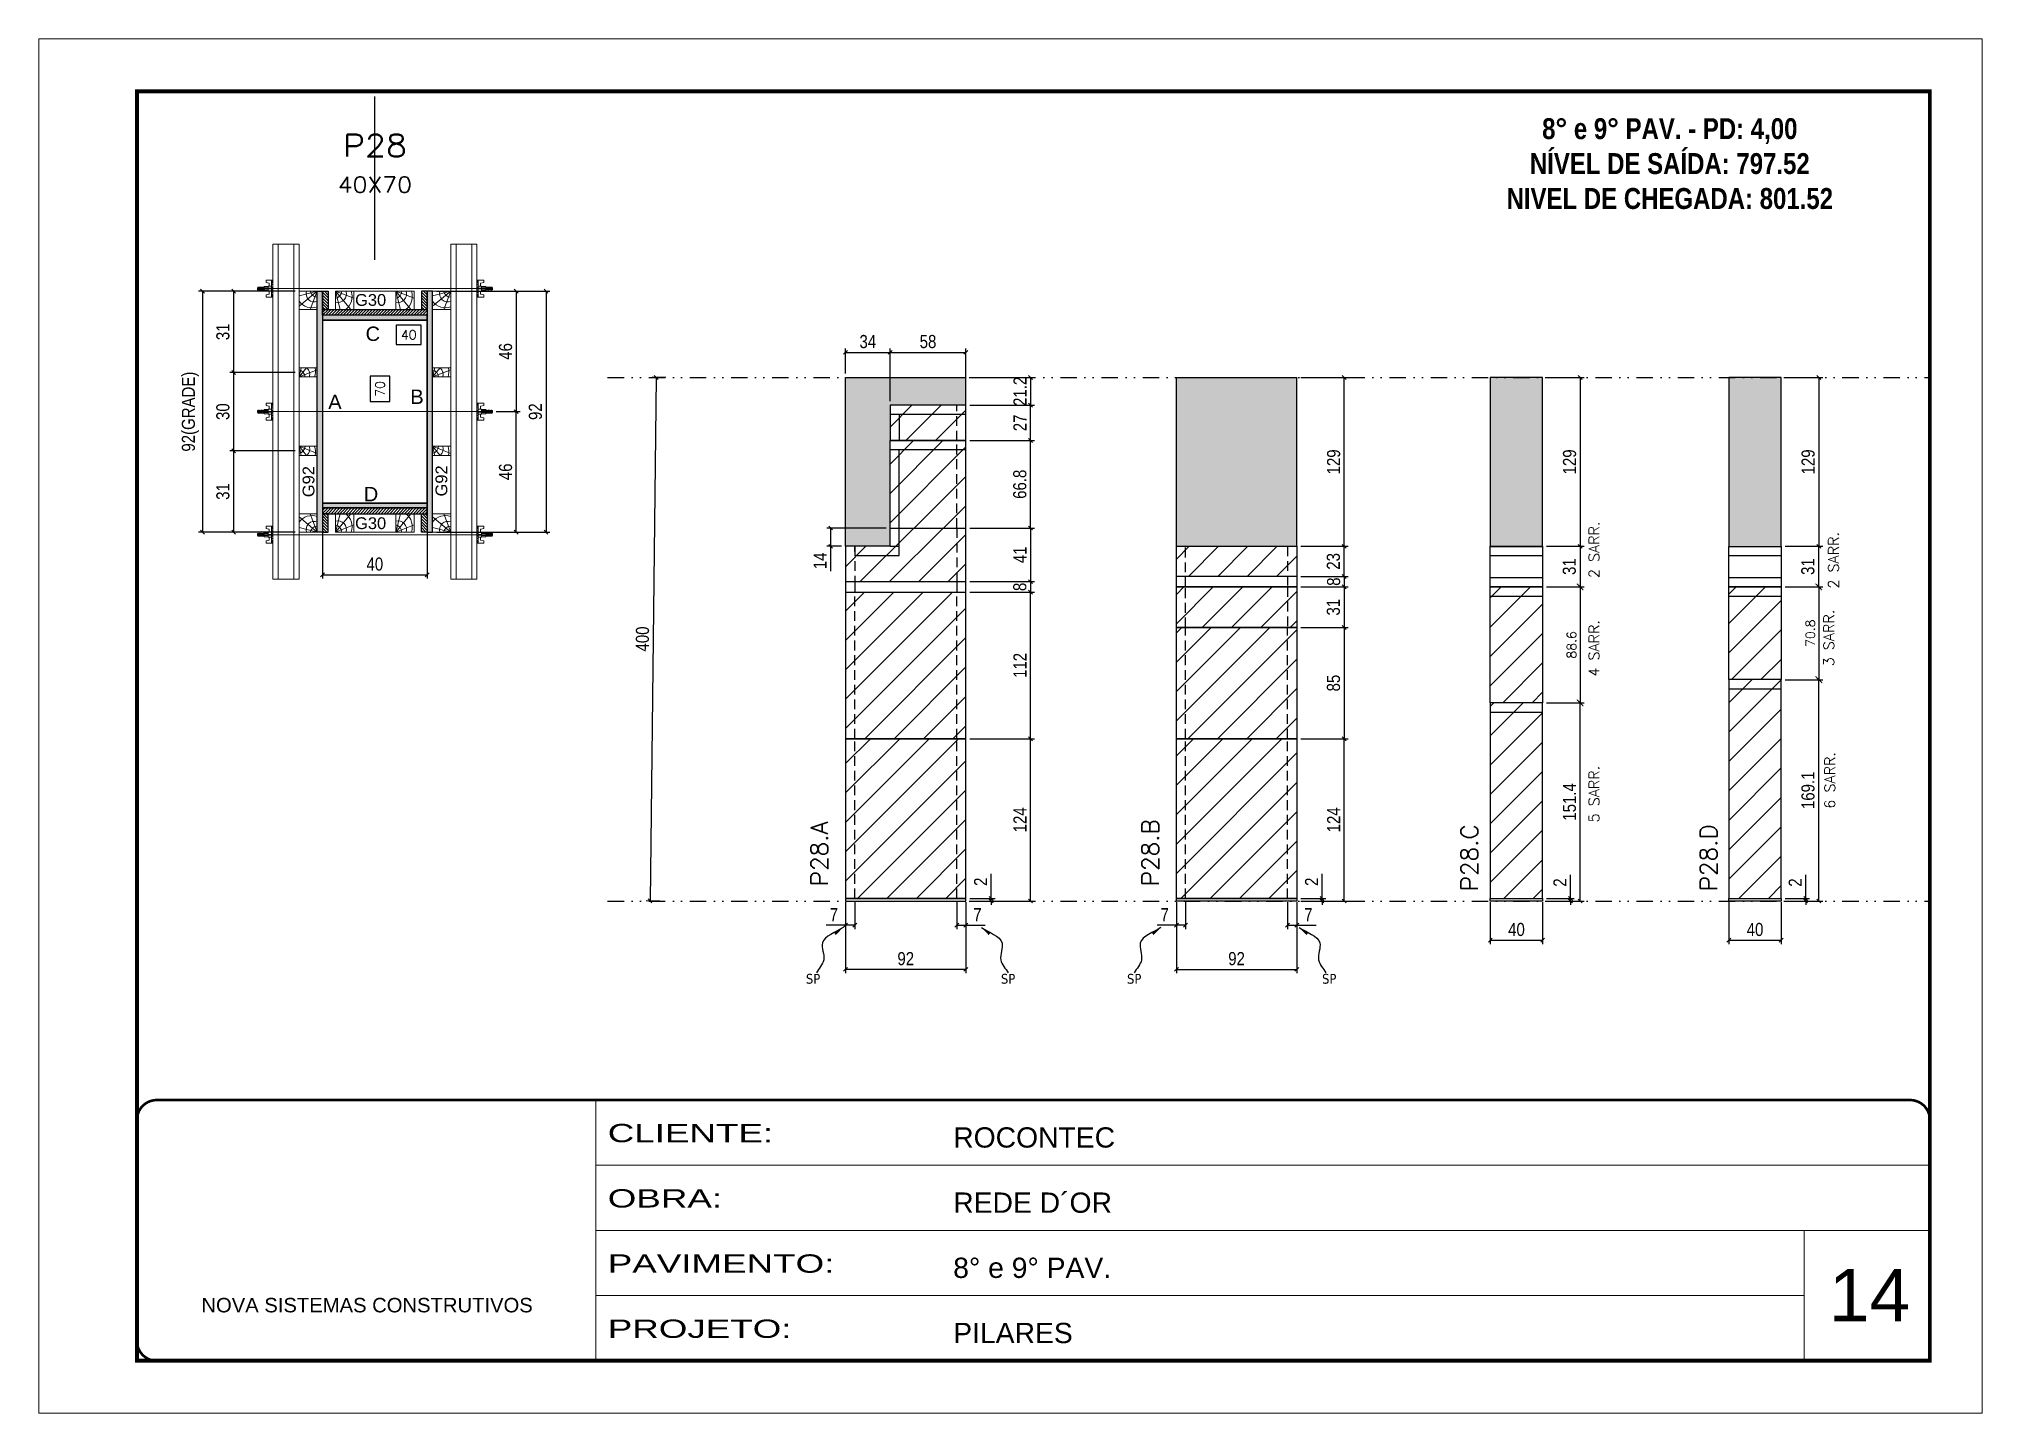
# Model space of a CAD drawing. Extents: x 28748 to 35002, y 14885 to 43501.
# Drawn here: x 30347 to 31832, y 39005 to 40055 of the extents above; entities that cross this region are included whole.
import ezdxf
from ezdxf.enums import TextEntityAlignment as Align

# ---------------------------------------------------------------- set-up
doc = ezdxf.new("R2010")
doc.units = 0
for name, pattern in [('CONTINUO', [0]), ('DASHED', [0.75, 0.5, -0.25]), ('DIVIDE2', [0.625, 0.25, -0.125, 0, -0.125, 0, -0.125]), ('HIDDEN', [0.375, 0.25, -0.125])]:
    doc.linetypes.add(name, pattern=pattern)
for name, color, linetype, lineweight in [('CARIMBO', 255, 'Continuous', 9), ('Folhas', 255, 'Continuous', 9), ('Hachura', 251, 'Continuous', 9), ('Madeira', 126, 'Continuous', 18), ('Perfil Metálico', 224, 'Continuous', 18), ('SARRAFO DE PRESSAO', 251, 'DASHED', 9), ('Texto Seção', 7, 'Continuous', 15)]:
    doc.layers.add(name, color=color, linetype=linetype, lineweight=lineweight)
for name, color, linetype in [('CHAPA', 1, 'Continuous'), ('COTA', 241, 'Continuous'), ('MEIO_PONT', 93, 'Continuous'), ('NOMENCLATURA', 7, 'Continuous'), ('Nível', 160, 'Continuous'), ('Painéis', 200, 'Continuous'), ('Romaneio', 10, 'Continuous'), ('SARR_2.2x7', 40, 'Continuous'), ('SARRAFO', 251, 'Continuous'), ('Sarrafo de Pressão', 42, 'HIDDEN'), ('texto', 7, 'Continuous'), ('Texto de Titulo', 7, 'Continuous'), ('Texto Qtd Sarr', 242, 'Continuous'), ('TEXTO_GERAL', 7, 'Continuous')]:
    doc.layers.add(name, color=color, linetype=linetype)
doc.styles.add('ARIAL', font='arial.ttf')
doc.styles.add('COTA TECNICA', font='techl___.ttf', dxfattribs={"height": 10})
doc.styles.add('COTA TECNICA 2X', font='techl___.ttf', dxfattribs={"height": 10})
doc.styles.add('COTA TECNICA-50', font='techl___.ttf', dxfattribs={"height": 10})
doc.styles.add('REGUA-120', font='ROMANS.shx', dxfattribs={"height": 15})
doc.styles.add('ROMANC', font='techb___.ttf', dxfattribs={"height": 2.5})
doc.styles.add('ROMANS', font='romans.shx')
doc.styles.add('SANSSERIF', font='sas_____.pfb')
doc.styles.get("Standard").update_dxf_attribs({"font": 'arial.ttf'})
doc.styles.add('Tecnologia', font='')
doc.styles.get('Tecnologia').set_extended_font_data('Forgotten Futurist')
doc.dimstyles.new('COTA PAINEL-50', dxfattribs={"dimtxt": 10, "dimasz": 3, "dimexe": 3, "dimexo": 3, "dimgap": 3, "dimtad": 1, "dimdec": 1, "dimzin": 12, "dimdsep": 46, "dimtxsty": 'COTA TECNICA-50', "dimblk1": 'OBLIQUE', "dimblk2": 'OBLIQUE', "dimsah": 1, "dimcen": 0.9, "dimclrd": 4, "dimclre": 4, "dimclrt": 240, "dimadec": 1, "dimazin": 3, "dimtfac": 1, "dimtdec": 1, "dimtmove": 0, "dimatfit": 3, "dimfxl": 1, "dimtolj": 1, "dimtzin": 12, "dimarcsym": 0})
doc.dimstyles.new('Cota Paínel', dxfattribs={"dimtxt": 7, "dimasz": 5, "dimexe": 3, "dimexo": 3, "dimgap": 3, "dimtad": 1, "dimdec": 1, "dimzin": 12, "dimdsep": 46, "dimtxsty": 'ROMANS', "dimblk": 'ARCHTICK', "dimcen": 0, "dimclrd": 4, "dimclre": 4, "dimclrt": 1, "dimadec": 1, "dimazin": 3, "dimtfac": 1, "dimtdec": 1, "dimtmove": 0, "dimatfit": 3, "dimldrblk": 'OBLIQUE', "dimfxl": 1, "dimtolj": 1, "dimtzin": 12, "dimarcsym": 0})
doc.dimstyles.new('PAINEL', dxfattribs={"dimtxt": 10, "dimasz": 3, "dimexe": 3, "dimexo": 3, "dimgap": 3, "dimtad": 1, "dimdec": 1, "dimzin": 12, "dimdsep": 46, "dimtxsty": 'COTA TECNICA', "dimblk1": 'OBLIQUE', "dimblk2": 'OBLIQUE', "dimsah": 1, "dimcen": 0.9, "dimclrd": 4, "dimclre": 4, "dimclrt": 240, "dimadec": 1, "dimazin": 3, "dimtfac": 1, "dimtdec": 1, "dimtmove": 0, "dimatfit": 3, "dimfxl": 1, "dimtolj": 1, "dimtzin": 12, "dimarcsym": 0})
doc.dimstyles.new('SECAO PILAR', dxfattribs={"dimtxt": 10, "dimasz": 3, "dimexe": 3, "dimexo": 3, "dimgap": 3, "dimtad": 1, "dimdec": 1, "dimlfac": 0.5, "dimzin": 12, "dimdsep": 46, "dimtxsty": 'COTA TECNICA 2X', "dimblk1": 'OBLIQUE', "dimblk2": 'OBLIQUE', "dimsah": 1, "dimcen": 0.9, "dimclrd": 256, "dimclre": 256, "dimclrt": 256, "dimadec": 1, "dimazin": 3, "dimtfac": 1, "dimtdec": 1, "dimtmove": 0, "dimatfit": 3, "dimfxl": 1, "dimtolj": 1, "dimtzin": 12, "dimarcsym": 0})
doc.dimstyles.new('SECÇÃO 2', dxfattribs={"dimtxt": 7, "dimasz": 6, "dimexe": 0.18, "dimexo": 2, "dimgap": -4, "dimtad": 3, "dimdec": 1, "dimlfac": 0.5, "dimzin": 12, "dimdsep": 46, "dimtxsty": 'ROMANS', "dimblk": 'ARCHTICK', "dimcen": 0.09, "dimse1": 1, "dimse2": 1, "dimsd1": 1, "dimsd2": 1, "dimclrd": 180, "dimclre": 5, "dimclrt": 1, "dimadec": 0, "dimazin": 3, "dimtfac": 1, "dimtdec": 1, "dimtofl": 0, "dimtmove": 0, "dimatfit": 3, "dimldrblk": 'ARCHTICK', "dimfxl": 1, "dimtolj": 1, "dimtzin": 0, "dimarcsym": 0})
doc.dimstyles.get("Standard").update_dxf_attribs({"dimtxt": 0.18, "dimasz": 0.18, "dimexe": 0.18, "dimexo": 0.0625, "dimgap": 0.09, "dimtad": 0, "dimtih": 1, "dimtoh": 1, "dimdec": 4, "dimzin": 0, "dimdsep": 46, "dimtxsty": 'Standard', "dimcen": 0.09, "dimadec": 0, "dimazin": 0, "dimtfac": 1, "dimtdec": 4, "dimtofl": 0, "dimtmove": 0, "dimatfit": 3, "dimfxl": 1, "dimtolj": 1, "dimtzin": 0, "dimarcsym": 0})
pattern_1 = [(45, (25799.309, 30974.01), (-11.22532, 11.22532), [])]
pattern_2 = [(45, (-100272.658, 8260.539), (-11.2253202, 11.2253202), [])]

msp = doc.modelspace()

# ---------------------------------------------------------------- texts
at = {"layer": 'CARIMBO', "style": 'ARIAL'}
msp.add_text('14', height=40, dxfattribs=at).set_placement((31714.7, 39075.16))
at = {"layer": 'NOMENCLATURA', "color": 2, "insert": (31593.17, 40021.08), "char_height": 16, "attachment_point": 2, "style": 'ROMANC'}
msp.add_mtext_dynamic_manual_height_columns('\\P8° e 9° PAV. - PD: 4,00\\PNÍVEL DE SAÍDA: 797.52\\PNIVEL DE CHEGADA: 801.52', width=300.2766, gutter_width=1, heights=[0], dxfattribs=at)
at = {"layer": 'texto', "color": 0, "char_height": 7.5, "attachment_point": 5}
for insert in [(30938.48, 39336.81), (31087.51, 39336.81), (31183.86, 39336.81), (31332.89, 39336.81)]:
    msp.add_mtext('{\\fTahoma|b0|i0|c0|p34;\\C4;SP}', dxfattribs=dict(at, insert=insert))
at = {"layer": 'Texto Seção', "linetype": 'Continuous', "style": 'ROMANS'}
for s, p in [('2 SARR.', (31539.27, 39643.01)), ('2 SARR.', (31722.21, 39635.01)), ('4 SARR.', (31539.27, 39567.71)), ('3 SARR.', (31718.65, 39575.64)), ('6 SARR.', (31719.45, 39466.86)), ('5 SARR.', (31539.27, 39456.36))]:
    msp.add_text(s, height=8, rotation=90, dxfattribs=at).set_placement(p)
at = {"layer": 'Texto Seção', "char_height": 13, "width": 285.3299, "attachment_point": 7, "rotation": 90, "style": 'REGUA-120'}
for s, insert in [('P28.A', (30949.79, 39407.55)), ('P28.B', (31202.64, 39407.55)), ('P28.C', (31446.54, 39403.71)), ('P28.D', (31629.27, 39403.71))]:
    msp.add_mtext(s, dxfattribs=dict(at, insert=insert))
at = {"layer": 'TEXTO_GERAL', "style": 'ARIAL'}
for s, p in [('C', (30602.05, 39829.7)), ('B', (30635.81, 39781.56)), ('A', (30573.09, 39777.64)), ('D', (30600.64, 39707.2))]:
    msp.add_text(s, height=11, dxfattribs=at).set_placement(p, align=Align.MIDDLE_CENTER)
at = {"layer": 'TEXTO_GERAL', "color": 0, "linetype": 'Continuous', "style": 'SANSSERIF'}
for p in [(30552.91, 39704.86), (30654.47, 39705.41)]:
    msp.add_text('G92', height=9, rotation=90, dxfattribs=at).set_placement(p, align=Align.MIDDLE_LEFT)
at = {"layer": 'TEXTO_GERAL', "color": 0, "linetype": 'Continuous', "char_height": 9, "width": 285.3299, "style": 'SANSSERIF'}
for insert, attachment_point in [((30588.49, 39860.05), 1), ((30588.49, 39680.34), 7)]:
    msp.add_mtext('G30', dxfattribs=dict(at, insert=insert, attachment_point=attachment_point))

# ---------------------------------------------------------------- blocks, each defined once
blk = doc.blocks.new('9999999999')
at = {"color": 30, "linetype": 'CONTINUO'}
for p, q in [((98564.6, 34230.2), (98564.6, 34429.4)), ((98564.6, 34379.6), (99584, 34379.6)), ((98564.6, 34329.8), (99488, 34329.8)), ((99584, 34329.8), (99488, 34329.8)), ((99488, 34329.8), (99488, 34230.2)), ((98564.6, 34280), (99488, 34280))]:
    blk.add_line(p, q, dxfattribs=at)
at = {"color": 30, "linetype": 'CONTINUO', "const_width": 2}
blk.add_lwpolyline([(99584, 34230.2), (99584, 34414.4, 0.414214), (99569, 34429.4), (98229, 34429.4, 0.414214), (98214, 34414.4), (98214, 34245.2, 0.414214), (98229, 34230.2), (99584, 34230.2)], format="xyb", dxfattribs=at)
at = {"layer": 'Folhas'}
blk.add_lwpolyline([(98139, 34190.2), (99624, 34190.2), (99624, 35240.2), (98139, 35240.2)], close=True, dxfattribs=at)
at = {"layer": 'Folhas', "color": 30, "const_width": 3}
blk.add_lwpolyline([(98214, 34230.2), (99584, 34230.2), (99584, 35200.2), (98214, 35200.2)], close=True, dxfattribs=at)
at = {"color": 7, "linetype": 'Continuous', "ltscale": 5, "style": 'ARIAL'}
for s, height, p in [('ROCONTEC', 15.48, (98837.7, 34393.1)), ('REDE D´OR', 15.48, (98837.7, 34343.3)), ('8° e 9° PAV.', 15.483, (98837.7, 34293.5)), ('NOVA SISTEMAS CONSTRUTIVOS', 11.059, (98263.2, 34267.2)), ('PILARES', 15.48, (98837.7, 34243.7))]:
    blk.add_text(s, height=height, dxfattribs=at).set_placement(p)
at = {"layer": 'Folhas', "color": 7, "style": 'Tecnologia', "width": 1.5}
for s, p in [('CLIENTE:', (98573.7, 34397.2)), ('OBRA:', (98573.7, 34347.3)), ('PAVIMENTO:', (98573.7, 34297.5)), ('PROJETO:', (98573.7, 34247.7))]:
    blk.add_text(s, height=14, dxfattribs=at).set_placement(p)
blk = doc.blocks.new('*D367')
at = {"layer": 'COTA', "color": 180, "lineweight": -2, "transparency": 16777216}
for p, q in [((30615.1, 39797.2), (30600.1, 39797.2)), ((30600.1, 39797.2), (30600.1, 39777.9)), ((30615.1, 39777.9), (30615.1, 39797.2)), ((30600.1, 39777.9), (30615.1, 39777.9))]:
    blk.add_line(p, q, dxfattribs=at)
at = {"layer": 'Defpoints', "color": 0, "transparency": 16777216}
for p in [(30563.6, 39840.2), (30563.6, 39700.2), (30619.1, 39700.2)]:
    blk.add_point(p, dxfattribs=at)
at = {"layer": 'COTA', "color": 1, "transparency": 16777216, "insert": (30607.6, 39787.6), "char_height": 7, "attachment_point": 5, "rotation": 90, "style": 'ROMANS'}
blk.add_mtext('\\A1;70', dxfattribs=at)
blk = doc.blocks.new('_ArchTick')
at = {"color": 0, "linetype": 'ByBlock', "const_width": 0.15}
blk.add_lwpolyline([(-0.5, -0.5), (0.5, 0.5)], dxfattribs=at)
blk = doc.blocks.new('_Oblique')
at = {"color": 0, "linetype": 'ByBlock', "lineweight": -2}
blk.add_line((-0.5, -0.5), (0.5, 0.5), dxfattribs=at)
blk = doc.blocks.new('*D368')
at = {"layer": 'COTA', "lineweight": -2, "transparency": 16777216}
for p, q in [((30650.6, 39862.2), (30737.4, 39862.2)), ((30734.4, 39862.2), (30734.4, 39678.2)), ((30650.6, 39678.2), (30737.4, 39678.2))]:
    blk.add_line(p, q, dxfattribs=at)
at = {"layer": 'Defpoints', "color": 0, "transparency": 16777216}
for p in [(30647.6, 39862.2), (30647.6, 39678.2), (30734.4, 39678.2)]:
    blk.add_point(p, dxfattribs=at)
at = {"layer": 'COTA', "lineweight": -2, "transparency": 16777216, "xscale": 3, "yscale": 3, "zscale": 3}
for p, rotation in [((30734.4, 39862.2), 90), ((30734.4, 39678.2), 270)]:
    blk.add_blockref('_Oblique', p, dxfattribs=dict(at, rotation=rotation))
at = {"layer": 'COTA', "transparency": 16777216, "insert": (30726.3, 39770.2), "char_height": 10, "attachment_point": 5, "rotation": 90, "style": 'COTA TECNICA 2X'}
blk.add_mtext('\\A1;92', dxfattribs=at)
blk = doc.blocks.new('*D369')
at = {"layer": 'COTA', "lineweight": -2, "transparency": 16777216}
for p, q in [((30684.6, 39862.2), (30714.6, 39862.2)), ((30711.6, 39862.2), (30711.6, 39770.2)), ((30696.4, 39770.2), (30714.6, 39770.2))]:
    blk.add_line(p, q, dxfattribs=at)
at = {"layer": 'Defpoints', "color": 0, "transparency": 16777216}
for p in [(30681.6, 39862.2), (30693.4, 39770.2), (30711.6, 39770.2)]:
    blk.add_point(p, dxfattribs=at)
at = {"layer": 'COTA', "lineweight": -2, "transparency": 16777216, "xscale": 3, "yscale": 3, "zscale": 3}
for p, rotation in [((30711.6, 39862.2), 90), ((30711.6, 39770.2), 270)]:
    blk.add_blockref('_Oblique', p, dxfattribs=dict(at, rotation=rotation))
at = {"layer": 'COTA', "transparency": 16777216, "insert": (30703.5, 39816.2), "char_height": 10, "attachment_point": 5, "rotation": 90, "style": 'COTA TECNICA 2X'}
blk.add_mtext('\\A1;46', dxfattribs=at)
blk = doc.blocks.new('*D255')
at = {"layer": 'COTA', "lineweight": -2, "transparency": 16777216}
for p, q in [((30696.4, 39770.2), (30714.6, 39770.2)), ((30711.6, 39678.2), (30711.6, 39770.2)), ((30684.6, 39678.2), (30714.6, 39678.2))]:
    blk.add_line(p, q, dxfattribs=at)
at = {"layer": 'Defpoints', "color": 0, "transparency": 16777216}
for p in [(30693.4, 39770.2), (30711.6, 39770.2), (30681.6, 39678.2)]:
    blk.add_point(p, dxfattribs=at)
at = {"layer": 'COTA', "lineweight": -2, "transparency": 16777216, "xscale": 3, "yscale": 3, "zscale": 3}
for p, rotation in [((30711.6, 39770.2), 90), ((30711.6, 39678.2), 270)]:
    blk.add_blockref('_Oblique', p, dxfattribs=dict(at, rotation=rotation))
at = {"layer": 'COTA', "transparency": 16777216, "insert": (30703.5, 39724.2), "char_height": 10, "attachment_point": 5, "rotation": 90, "style": 'COTA TECNICA 2X'}
blk.add_mtext('\\A1;46', dxfattribs=at)
blk = doc.blocks.new('*D256')
at = {"layer": 'COTA', "color": 180, "lineweight": -2, "transparency": 16777216}
for p, q in [((30639.1, 39836.4), (30619.8, 39836.4)), ((30619.8, 39836.4), (30619.8, 39821.4)), ((30639.1, 39821.4), (30639.1, 39836.4)), ((30619.8, 39821.4), (30639.1, 39821.4))]:
    blk.add_line(p, q, dxfattribs=at)
at = {"layer": 'Defpoints', "color": 0, "transparency": 16777216}
for p in [(30563.6, 39840.2), (30643.6, 39840.2), (30643.6, 39817.4)]:
    blk.add_point(p, dxfattribs=at)
at = {"layer": 'COTA', "color": 1, "transparency": 16777216, "insert": (30629.5, 39828.9), "char_height": 7, "attachment_point": 5, "style": 'ROMANS'}
blk.add_mtext('\\A1;40', dxfattribs=at)
blk = doc.blocks.new('titulo1')
at = {"layer": 'Defpoints', "color": 252, "linetype": 'HIDDEN', "ltscale": 2}
blk.add_line((0, 0), (0, 125), dxfattribs=at)
at = {"layer": 'Defpoints', "style": 'ROMANS', "oblique": 15}
blk.add_attdef('FOLHA', text='', height=10, dxfattribs=at).set_placement((0, 15.6), align=Align.MIDDLE_CENTER)
at = {"layer": 'Texto Qtd Sarr', "color": 3, "style": 'ROMANS', "oblique": 15}
for tag, height, p in [('TITULO', 17, (0, 71.4)), ('SEÇÃO', 12, (0, 41.5))]:
    blk.add_attdef(tag, text='', height=height, dxfattribs=at).set_placement(p, align=Align.MIDDLE_CENTER)
blk = doc.blocks.new('PONTALETE')
at = {"layer": 'Madeira'}
for q in [(2.71, 7), (7, 5.76), (7, 1.74)]:
    blk.add_line((0, 0), q, dxfattribs=at)
blk.add_lwpolyline([(0, 0), (7, 0), (7, 7), (0, 7)], close=True, dxfattribs=at)
for centre, radius, start, end in [((2.04, 0.06), 6.23, 37.28179, 109.09128), ((1.09, 0.9), 3.19, 343.60304, 109.98471), ((-0.21, -0.78), 3.09, 14.63219, 86.0383)]:
    blk.add_arc(centre, radius, start, end, dxfattribs=at)
blk = doc.blocks.new('*D257')
at = {"layer": 'COTA', "lineweight": -2, "transparency": 16777216}
for p, q in [((30542.6, 39862.2), (30468.9, 39862.2)), ((30471.9, 39862.2), (30471.9, 39678.2)), ((30542.6, 39678.2), (30468.9, 39678.2))]:
    blk.add_line(p, q, dxfattribs=at)
at = {"layer": 'Defpoints', "color": 0, "transparency": 16777216}
for p in [(30545.6, 39862.2), (30471.9, 39678.2), (30545.6, 39678.2)]:
    blk.add_point(p, dxfattribs=at)
at = {"layer": 'COTA', "lineweight": -2, "transparency": 16777216, "xscale": 3, "yscale": 3, "zscale": 3}
for p, rotation in [((30471.9, 39862.2), 90), ((30471.9, 39678.2), 270)]:
    blk.add_blockref('_Oblique', p, dxfattribs=dict(at, rotation=rotation))
at = {"layer": 'COTA', "transparency": 16777216, "insert": (30462.6, 39770.2), "char_height": 10, "attachment_point": 5, "rotation": 90, "style": 'COTA TECNICA 2X'}
blk.add_mtext('\\A1;92(GRADE)', dxfattribs=at)
blk = doc.blocks.new('MEIO PONTALETE')
at = {"layer": 'Madeira'}
for q in [(2.71, 7), (3.5, 2.88), (3.5, 0.87)]:
    blk.add_line((0, 0), q, dxfattribs=at)
blk.add_lwpolyline([(0, 0), (3.5, 0), (3.5, 7), (0, 7)], close=True, dxfattribs=at)
for centre, radius, start, end in [((2.04, 0.06), 6.23, 76.44987, 109.09128), ((1.09, 0.9), 3.19, 40.90626, 109.98471), ((-0.21, -0.78), 3.09, 14.63219, 86.0383)]:
    blk.add_arc(centre, radius, start, end, dxfattribs=at)
blk = doc.blocks.new('*D258')
at = {"layer": 'COTA', "lineweight": -2, "transparency": 16777216}
for p, q in [((30542.6, 39740.2), (30492.7, 39740.2)), ((30495.7, 39740.2), (30495.7, 39678.2)), ((30542.6, 39678.2), (30492.7, 39678.2))]:
    blk.add_line(p, q, dxfattribs=at)
at = {"layer": 'Defpoints', "color": 0, "transparency": 16777216}
for p in [(30545.6, 39740.2), (30495.7, 39678.2), (30545.6, 39678.2)]:
    blk.add_point(p, dxfattribs=at)
at = {"layer": 'COTA', "lineweight": -2, "transparency": 16777216, "xscale": 3, "yscale": 3, "zscale": 3}
for p, rotation in [((30495.7, 39740.2), 90), ((30495.7, 39678.2), 270)]:
    blk.add_blockref('_Oblique', p, dxfattribs=dict(at, rotation=rotation))
at = {"layer": 'COTA', "transparency": 16777216, "insert": (30487.5, 39709.2), "char_height": 10, "attachment_point": 5, "rotation": 90, "style": 'COTA TECNICA 2X'}
blk.add_mtext('\\A1;31', dxfattribs=at)
blk = doc.blocks.new('C')
at = {"layer": 'Hachura', "color": 0}
for p, q in [((0, 3.22), (0, -3.22)), ((0.45, 3.22), (0, 3.22)), ((0.46, 3.16), (0, 3.16)), ((0.46, 3.05), (0, 3.05)), ((0.46, 2.88), (0, 2.88)), ((0, 2.75), (0, -1.16)), ((0.46, 2.65), (0, 2.65)), ((0.46, 2.23), (0, 2.23)), ((0.46, 1.51), (0, 1.51)), ((0.39, 0.49), (0.17, 0.49)), ((0.45, -3.23), (0.45, 3.22)), ((0.45, 3.22), (2.58, 3.22)), ((1.74, 0.97), (0.45, 0.97)), ((1.45, 0.1), (0.45, 0.1)), ((1.35, 1.94), (1.35, 0.96)), ((2.58, 2.39), (1.47, 2.09)), ((1.74, -0.97), (1.74, 0.97)), ((1.74, 0.97), (1.74, 0.84)), ((1.74, 0.97), (1.74, 0.84)), ((1.74, 0.84), (3.35, 0.84)), ((3.35, 0.45), (1.74, 0.45)), ((2.58, 3.22), (2.58, 2.39)), ((3.32, 0.84), (3.32, -0.84)), ((3.35, 0.84), (3.35, -0.84)), ((3.68, 0.45), (3.35, 0.45)), ((3.84, -0.52), (3.35, 0.45)), ((3.35, 0.06), (3.67, -0.57)), ((3.68, 0.45), (4.16, -0.52)), ((3.72, 0.5), (4.25, -0.57)), ((4.37, -0.55), (3.83, 0.53)), ((4.15, 0.45), (3.93, 0.45)), ((4.42, -0.52), (3.93, 0.45)), ((4.15, 0.45), (4.26, 0.45)), ((4.26, 0.45), (4.74, -0.52)), ((4.3, 0.5), (4.83, -0.57)), ((4.95, -0.55), (4.41, 0.53)), ((4.51, 0.45), (4.84, 0.45)), ((5, -0.52), (4.51, 0.45)), ((4.84, 0.45), (5.32, -0.52)), ((4.88, 0.5), (5.41, -0.57)), ((5.53, -0.55), (4.99, 0.53)), ((5.58, -0.52), (5.09, 0.45)), ((5.42, 0.45), (5.09, 0.45)), ((5.58, -0.52), (5.09, 0.45)), ((5.42, 0.45), (5.74, -0.19)), ((5.46, 0.5), (5.74, -0.07)), ((5.74, 0.19), (5.57, 0.53)), ((5.74, 0.32), (5.68, 0.45)), ((5.68, 0.45), (5.74, 0.45)), ((5.74, 0.45), (5.9, 0.29)), ((5.74, 0.45), (5.74, -0.52)), ((5.9, -0.36), (5.9, 0.29)), ((0.45, 0), (0, 0)), ((0.46, -1.52), (0, -1.52)), ((0.46, -2.23), (0, -2.23)), ((0.46, -2.65), (0, -2.65)), ((0.46, -2.88), (0, -2.88)), ((0.46, -3.05), (0, -3.05)), ((0.46, -3.16), (0, -3.16)), ((0, -3.22), (2.57, -3.22)), ((0.08, -0.48), (0.29, -0.48)), ((0.29, -0.48), (0.4, -0.48)), ((0.45, 0), (0.45, -0.97)), ((0.45, -0.16), (1.45, -0.16)), ((0.45, -0.65), (0.45, -0.32)), ((0.45, -3.23), (0.45, -0.65)), ((0.45, -0.97), (1.74, -0.97)), ((1.35, -1.94), (1.35, -0.97)), ((2.58, -2.39), (1.47, -2.1)), ((3.35, -0.32), (1.74, -0.32)), ((3.35, -0.84), (1.74, -0.84)), ((2.58, -3.23), (2.58, -2.39)), ((3.35, -0.07), (3.58, -0.52)), ((3.35, -0.52), (3.58, -0.52)), ((3.84, -0.52), (4.16, -0.52)), ((4.42, -0.52), (4.74, -0.52)), ((4.63, -0.52), (4.74, -0.52)), ((5, -0.52), (5.32, -0.52)), ((5.58, -0.52), (5.74, -0.52)), ((5.74, -0.52), (5.9, -0.36)), ((5.74, -0.52), (5.74, -0.52))]:
    blk.add_line(p, q, dxfattribs=at)
for centre, radius, start, end in [((1.52, 1.94), 0.161, 104.74356, 180), ((1.44, -0.03), 0.129, 272.69497, 87.30503), ((3.81, 0.39), 0.143, 25.56881, 154.43119), ((4.39, 0.39), 0.143, 25.56881, 154.43119), ((4.97, 0.39), 0.143, 25.56881, 154.43119), ((5.55, 0.39), 0.143, 25.56881, 154.43119), ((0.17, -0.37), 0.174, 221.74404, 317.85924), ((1.52, -1.94), 0.161, 180, 255.25644), ((3.71, -0.4), 0.174, 222.14076, 318.25596), ((4.29, -0.4), 0.174, 222.14076, 318.25596), ((4.87, -0.4), 0.174, 222.14076, 318.25596), ((5.45, -0.4), 0.174, 222.14076, 318.25596), ((5.61, -0.4), 0.174, 317.85924, 318.25596)]:
    blk.add_arc(centre, radius, start, end, dxfattribs=at)
blk = doc.blocks.new('*D259')
at = {"layer": 'COTA', "lineweight": -2, "transparency": 16777216}
for p, q in [((30542.6, 39862.2), (30492.7, 39862.2)), ((30495.7, 39862.2), (30495.7, 39800.2)), ((30542.6, 39800.2), (30492.7, 39800.2))]:
    blk.add_line(p, q, dxfattribs=at)
at = {"layer": 'Defpoints', "color": 0, "transparency": 16777216}
for p in [(30545.6, 39862.2), (30495.7, 39800.2), (30545.6, 39800.2)]:
    blk.add_point(p, dxfattribs=at)
at = {"layer": 'COTA', "lineweight": -2, "transparency": 16777216, "xscale": 3, "yscale": 3, "zscale": 3}
for p, rotation in [((30495.7, 39862.2), 90), ((30495.7, 39800.2), 270)]:
    blk.add_blockref('_Oblique', p, dxfattribs=dict(at, rotation=rotation))
at = {"layer": 'COTA', "transparency": 16777216, "insert": (30487.5, 39831.2), "char_height": 10, "attachment_point": 5, "rotation": 90, "style": 'COTA TECNICA 2X'}
blk.add_mtext('\\A1;31', dxfattribs=at)
blk = doc.blocks.new('*D260')
at = {"layer": 'COTA', "lineweight": -2, "transparency": 16777216}
for p, q in [((30542.6, 39800.2), (30492.7, 39800.2)), ((30495.7, 39800.2), (30495.7, 39740.2)), ((30542.6, 39740.2), (30492.7, 39740.2))]:
    blk.add_line(p, q, dxfattribs=at)
at = {"layer": 'Defpoints', "color": 0, "transparency": 16777216}
for p in [(30545.6, 39800.2), (30495.7, 39740.2), (30545.6, 39740.2)]:
    blk.add_point(p, dxfattribs=at)
at = {"layer": 'COTA', "lineweight": -2, "transparency": 16777216, "xscale": 3, "yscale": 3, "zscale": 3}
for p, rotation in [((30495.7, 39800.2), 90), ((30495.7, 39740.2), 270)]:
    blk.add_blockref('_Oblique', p, dxfattribs=dict(at, rotation=rotation))
at = {"layer": 'COTA', "transparency": 16777216, "insert": (30487.5, 39770.2), "char_height": 10, "attachment_point": 5, "rotation": 90, "style": 'COTA TECNICA 2X'}
blk.add_mtext('\\A1;30', dxfattribs=at)
blk = doc.blocks.new('*D1461')
at = {"layer": 'COTA', "lineweight": -2, "transparency": 16777216}
for p, q in [((30563.6, 39693.6), (30563.6, 39642.6)), ((30643.6, 39693.6), (30643.6, 39642.6)), ((30563.6, 39645.6), (30643.6, 39645.6))]:
    blk.add_line(p, q, dxfattribs=at)
at = {"layer": 'Defpoints', "color": 0, "transparency": 16777216}
for p in [(30563.6, 39696.6), (30643.6, 39696.6), (30643.6, 39645.6)]:
    blk.add_point(p, dxfattribs=at)
at = {"layer": 'COTA', "lineweight": -2, "transparency": 16777216, "xscale": 3, "yscale": 3, "zscale": 3, "rotation": 180}
blk.add_blockref('_Oblique', (30563.6, 39645.6), dxfattribs=at)
at = {"layer": 'COTA', "lineweight": -2, "transparency": 16777216, "xscale": 3, "yscale": 3, "zscale": 3}
blk.add_blockref('_Oblique', (30643.6, 39645.6), dxfattribs=at)
at = {"layer": 'COTA', "transparency": 16777216, "insert": (30603.6, 39653.7), "char_height": 10, "attachment_point": 5, "style": 'COTA TECNICA 2X'}
blk.add_mtext('\\A1;40', dxfattribs=at)
blk = doc.blocks.new('*D1462')
at = {"layer": 'Defpoints', "color": 0, "linetype": 'ByBlock', "transparency": 16777216}
for p in [(30828.9, 39796.3), (30813.9, 39396.4), (30824.3, 39396.3)]:
    blk.add_point(p, dxfattribs=at)
at = {"layer": 'Romaneio', "color": 4, "linetype": 'ByBlock', "lineweight": -2, "transparency": 16777216}
for p, q in [((30818.6, 39796.4), (30813.9, 39396.4)), ((30825.9, 39796.3), (30815.6, 39796.5)), ((30821.3, 39396.3), (30810.9, 39396.5))]:
    blk.add_line(p, q, dxfattribs=at)
at = {"layer": 'Romaneio', "color": 4, "linetype": 'ByBlock', "lineweight": -2, "transparency": 16777216, "xscale": 3, "yscale": 3, "zscale": 3}
for p, rotation in [((30818.6, 39796.4), 89.33357067859609), ((30813.9, 39396.4), 269.3335706785961)]:
    blk.add_blockref('_Oblique', p, dxfattribs=dict(at, rotation=rotation))
at = {"layer": 'Romaneio', "color": 240, "linetype": 'ByBlock', "transparency": 16777216, "insert": (30808.1, 39596.5), "char_height": 10, "attachment_point": 5, "rotation": 89.3336, "style": 'COTA TECNICA'}
blk.add_mtext('\\A1;400', dxfattribs=at)
blk = doc.blocks.new('*D261')
at = {"layer": 'COTA', "color": 4, "lineweight": -2, "transparency": 16777216}
for p, q in [((31216.1, 39395.3), (31216.1, 39341.1)), ((31308.1, 39395.3), (31308.1, 39341.1)), ((31216.1, 39344.1), (31308.1, 39344.1))]:
    blk.add_line(p, q, dxfattribs=at)
at = {"layer": 'Defpoints', "color": 0, "transparency": 16777216}
for p in [(31216.1, 39398.3), (31308.1, 39398.3), (31308.1, 39344.1)]:
    blk.add_point(p, dxfattribs=at)
at = {"layer": 'COTA', "color": 4, "lineweight": -2, "transparency": 16777216, "xscale": 3, "yscale": 3, "zscale": 3, "rotation": 180}
blk.add_blockref('_Oblique', (31216.1, 39344.1), dxfattribs=at)
at = {"layer": 'COTA', "color": 4, "lineweight": -2, "transparency": 16777216, "xscale": 3, "yscale": 3, "zscale": 3}
blk.add_blockref('_Oblique', (31308.1, 39344.1), dxfattribs=at)
at = {"layer": 'COTA', "color": 240, "transparency": 16777216, "insert": (31262.1, 39352.2), "char_height": 10, "attachment_point": 5, "style": 'COTA TECNICA'}
blk.add_mtext('\\A1;92', dxfattribs=at)
blk = doc.blocks.new('*D262')
at = {"layer": 'COTA', "color": 4, "lineweight": -2, "transparency": 16777216}
for p, q in [((31311.1, 39520.3), (31347.3, 39520.3)), ((31344.3, 39396.3), (31344.3, 39520.3)), ((31311.1, 39396.3), (31347.3, 39396.3))]:
    blk.add_line(p, q, dxfattribs=at)
at = {"layer": 'Defpoints', "color": 0, "transparency": 16777216}
for p in [(31308.1, 39520.3), (31344.3, 39520.3), (31308.1, 39396.3)]:
    blk.add_point(p, dxfattribs=at)
at = {"layer": 'COTA', "color": 4, "lineweight": -2, "transparency": 16777216, "xscale": 3, "yscale": 3, "zscale": 3}
for p, rotation in [((31344.3, 39520.3), 90), ((31344.3, 39396.3), 270)]:
    blk.add_blockref('_Oblique', p, dxfattribs=dict(at, rotation=rotation))
at = {"layer": 'COTA', "color": 240, "transparency": 16777216, "insert": (31336.3, 39458.3), "char_height": 10, "attachment_point": 5, "rotation": 90, "style": 'COTA TECNICA-50'}
blk.add_mtext('\\A1;124', dxfattribs=at)
blk = doc.blocks.new('*D263')
at = {"layer": 'COTA', "color": 4, "lineweight": -2, "transparency": 16777216}
for p, q in [((31327.4, 39398.3), (31327.4, 39417.1)), ((31311.1, 39398.3), (31330.4, 39398.3)), ((31327.4, 39396.3), (31327.4, 39398.3)), ((31311.1, 39396.3), (31330.4, 39396.3)), ((31327.4, 39396.3), (31327.4, 39393.3))]:
    blk.add_line(p, q, dxfattribs=at)
at = {"layer": 'Defpoints', "color": 0, "transparency": 16777216}
for p in [(31308.1, 39398.3), (31308.1, 39396.3), (31327.4, 39396.3)]:
    blk.add_point(p, dxfattribs=at)
at = {"layer": 'COTA', "color": 4, "lineweight": -2, "transparency": 16777216, "xscale": 3, "yscale": 3, "zscale": 3}
for p, rotation in [((31327.4, 39398.3), 270), ((31327.4, 39396.3), 90)]:
    blk.add_blockref('_Oblique', p, dxfattribs=dict(at, rotation=rotation))
at = {"layer": 'COTA', "color": 240, "transparency": 16777216, "insert": (31319.4, 39411), "char_height": 10, "attachment_point": 5, "rotation": 90, "style": 'COTA TECNICA-50'}
blk.add_mtext('\\A1;2', dxfattribs=at)
blk = doc.blocks.new('*D264')
at = {"layer": 'COTA', "color": 4, "lineweight": -2, "transparency": 16777216}
for p, q in [((31216.1, 39393.3), (31216.1, 39374.8)), ((31223.1, 39395.3), (31223.1, 39374.8)), ((31216.1, 39377.8), (31201.4, 39377.8)), ((31223.1, 39377.8), (31216.1, 39377.8))]:
    blk.add_line(p, q, dxfattribs=at)
at = {"layer": 'Defpoints', "color": 0, "transparency": 16777216}
for p in [(31223.1, 39398.3), (31216.1, 39396.3), (31216.1, 39377.8)]:
    blk.add_point(p, dxfattribs=at)
at = {"layer": 'COTA', "color": 4, "lineweight": -2, "transparency": 16777216, "xscale": 3, "yscale": 3, "zscale": 3, "rotation": 180}
blk.add_blockref('_Oblique', (31216.1, 39377.8), dxfattribs=at)
at = {"layer": 'COTA', "color": 4, "lineweight": -2, "transparency": 16777216, "xscale": 3, "yscale": 3, "zscale": 3}
blk.add_blockref('_Oblique', (31223.1, 39377.8), dxfattribs=at)
at = {"layer": 'COTA', "color": 240, "transparency": 16777216, "insert": (31207.2, 39385.9), "char_height": 10, "attachment_point": 5, "style": 'COTA TECNICA-50'}
blk.add_mtext('\\A1;7', dxfattribs=at)
blk = doc.blocks.new('*D265')
at = {"layer": 'COTA', "color": 4, "lineweight": -2, "transparency": 16777216}
for p, q in [((31301.1, 39395.3), (31301.1, 39374.8)), ((31308.1, 39393.3), (31308.1, 39374.8)), ((31301.1, 39377.8), (31308.1, 39377.8)), ((31308.1, 39377.8), (31322.8, 39377.8))]:
    blk.add_line(p, q, dxfattribs=at)
at = {"layer": 'Defpoints', "color": 0, "transparency": 16777216}
for p in [(31301.1, 39398.3), (31308.1, 39396.3), (31308.1, 39377.8)]:
    blk.add_point(p, dxfattribs=at)
at = {"layer": 'COTA', "color": 4, "lineweight": -2, "transparency": 16777216, "xscale": 3, "yscale": 3, "zscale": 3, "rotation": 180}
blk.add_blockref('_Oblique', (31301.1, 39377.8), dxfattribs=at)
at = {"layer": 'COTA', "color": 4, "lineweight": -2, "transparency": 16777216, "xscale": 3, "yscale": 3, "zscale": 3}
blk.add_blockref('_Oblique', (31308.1, 39377.8), dxfattribs=at)
at = {"layer": 'COTA', "color": 240, "transparency": 16777216, "insert": (31317, 39385.9), "char_height": 10, "attachment_point": 5, "style": 'COTA TECNICA-50'}
blk.add_mtext('\\A1;7', dxfattribs=at)
blk = doc.blocks.new('*D266')
at = {"layer": 'COTA', "color": 4, "lineweight": -2, "transparency": 16777216}
for p, q in [((30963.3, 39395.3), (30963.3, 39341.1)), ((31055.3, 39395.3), (31055.3, 39341.1)), ((31055.3, 39344.1), (30963.3, 39344.1))]:
    blk.add_line(p, q, dxfattribs=at)
at = {"layer": 'Defpoints', "color": 0, "transparency": 16777216}
for p in [(30963.3, 39398.3), (31055.3, 39398.3), (30963.3, 39344.1)]:
    blk.add_point(p, dxfattribs=at)
at = {"layer": 'COTA', "color": 4, "lineweight": -2, "transparency": 16777216, "xscale": 3, "yscale": 3, "zscale": 3, "rotation": 180}
blk.add_blockref('_Oblique', (30963.3, 39344.1), dxfattribs=at)
at = {"layer": 'COTA', "color": 4, "lineweight": -2, "transparency": 16777216, "xscale": 3, "yscale": 3, "zscale": 3}
blk.add_blockref('_Oblique', (31055.3, 39344.1), dxfattribs=at)
at = {"layer": 'COTA', "color": 240, "transparency": 16777216, "insert": (31009.3, 39352.2), "char_height": 10, "attachment_point": 5, "style": 'COTA TECNICA'}
blk.add_mtext('\\A1;92', dxfattribs=at)
blk = doc.blocks.new('*D267')
at = {"layer": 'COTA', "color": 4, "lineweight": -2, "transparency": 16777216}
for p, q in [((31048.3, 39395.3), (31048.3, 39374.8)), ((31055.3, 39393.3), (31055.3, 39374.8)), ((31048.3, 39377.8), (31055.3, 39377.8)), ((31055.3, 39377.8), (31070, 39377.8))]:
    blk.add_line(p, q, dxfattribs=at)
at = {"layer": 'Defpoints', "color": 0, "transparency": 16777216}
for p in [(31048.3, 39398.3), (31055.3, 39396.3), (31055.3, 39377.8)]:
    blk.add_point(p, dxfattribs=at)
at = {"layer": 'COTA', "color": 4, "lineweight": -2, "transparency": 16777216, "xscale": 3, "yscale": 3, "zscale": 3, "rotation": 180}
blk.add_blockref('_Oblique', (31048.3, 39377.8), dxfattribs=at)
at = {"layer": 'COTA', "color": 4, "lineweight": -2, "transparency": 16777216, "xscale": 3, "yscale": 3, "zscale": 3}
blk.add_blockref('_Oblique', (31055.3, 39377.8), dxfattribs=at)
at = {"layer": 'COTA', "color": 240, "transparency": 16777216, "insert": (31064.1, 39385.9), "char_height": 10, "attachment_point": 5, "style": 'COTA TECNICA-50'}
blk.add_mtext('\\A1;7', dxfattribs=at)
blk = doc.blocks.new('*D268')
at = {"layer": 'COTA', "color": 4, "lineweight": -2, "transparency": 16777216}
for p, q in [((30963.3, 39393.3), (30963.3, 39374.8)), ((30970.3, 39395.3), (30970.3, 39374.8)), ((30963.3, 39377.8), (30948.5, 39377.8)), ((30970.3, 39377.8), (30963.3, 39377.8))]:
    blk.add_line(p, q, dxfattribs=at)
at = {"layer": 'Defpoints', "color": 0, "transparency": 16777216}
for p in [(30970.3, 39398.3), (30963.3, 39396.3), (30963.3, 39377.8)]:
    blk.add_point(p, dxfattribs=at)
at = {"layer": 'COTA', "color": 4, "lineweight": -2, "transparency": 16777216, "xscale": 3, "yscale": 3, "zscale": 3, "rotation": 180}
blk.add_blockref('_Oblique', (30963.3, 39377.8), dxfattribs=at)
at = {"layer": 'COTA', "color": 4, "lineweight": -2, "transparency": 16777216, "xscale": 3, "yscale": 3, "zscale": 3}
blk.add_blockref('_Oblique', (30970.3, 39377.8), dxfattribs=at)
at = {"layer": 'COTA', "color": 240, "transparency": 16777216, "insert": (30954.4, 39385.9), "char_height": 10, "attachment_point": 5, "style": 'COTA TECNICA-50'}
blk.add_mtext('\\A1;7', dxfattribs=at)
blk = doc.blocks.new('*D1463')
at = {"layer": 'Defpoints', "color": 0, "linetype": 'ByBlock', "transparency": 16777216}
for p in [(31308.1, 39796.3), (31344.3, 39796.3), (31308.1, 39667.3)]:
    blk.add_point(p, dxfattribs=at)
at = {"layer": 'Romaneio', "color": 4, "linetype": 'ByBlock', "lineweight": -2, "transparency": 16777216}
for p, q in [((31311.1, 39796.3), (31347.3, 39796.3)), ((31344.3, 39667.3), (31344.3, 39796.3)), ((31311.1, 39667.3), (31347.3, 39667.3))]:
    blk.add_line(p, q, dxfattribs=at)
at = {"layer": 'Romaneio', "color": 4, "linetype": 'ByBlock', "lineweight": -2, "transparency": 16777216, "xscale": 3, "yscale": 3, "zscale": 3}
for p, rotation in [((31344.3, 39796.3), 90), ((31344.3, 39667.3), 270)]:
    blk.add_blockref('_Oblique', p, dxfattribs=dict(at, rotation=rotation))
at = {"layer": 'Romaneio', "color": 240, "linetype": 'ByBlock', "transparency": 16777216, "insert": (31336.3, 39731.8), "char_height": 10, "attachment_point": 5, "rotation": 90, "style": 'COTA TECNICA'}
blk.add_mtext('\\A1;129', dxfattribs=at)
blk = doc.blocks.new('*D1464')
at = {"layer": 'Defpoints', "color": 0, "linetype": 'ByBlock', "transparency": 16777216}
for p in [(31055.3, 39520.3), (31104.6, 39520.3), (31055.3, 39396.3)]:
    blk.add_point(p, dxfattribs=at)
at = {"layer": 'Romaneio', "color": 4, "linetype": 'ByBlock', "lineweight": -2, "transparency": 16777216}
for p, q in [((31058.3, 39520.3), (31107.6, 39520.3)), ((31104.6, 39396.3), (31104.6, 39520.3)), ((31058.3, 39396.3), (31107.6, 39396.3))]:
    blk.add_line(p, q, dxfattribs=at)
at = {"layer": 'Romaneio', "color": 4, "linetype": 'ByBlock', "lineweight": -2, "transparency": 16777216, "xscale": 3, "yscale": 3, "zscale": 3}
for p, rotation in [((31104.6, 39520.3), 90), ((31104.6, 39396.3), 270)]:
    blk.add_blockref('_Oblique', p, dxfattribs=dict(at, rotation=rotation))
at = {"layer": 'Romaneio', "color": 240, "linetype": 'ByBlock', "transparency": 16777216, "insert": (31096.6, 39458.3), "char_height": 10, "attachment_point": 5, "rotation": 90, "style": 'COTA TECNICA'}
blk.add_mtext('\\A1;124', dxfattribs=at)
blk = doc.blocks.new('*D269')
at = {"layer": 'COTA', "color": 4, "lineweight": -2, "transparency": 16777216}
for p, q in [((31074.5, 39398.3), (31074.5, 39417.1)), ((31058.3, 39398.3), (31077.5, 39398.3)), ((31074.5, 39396.3), (31074.5, 39398.3)), ((31058.3, 39396.3), (31077.5, 39396.3)), ((31074.5, 39396.3), (31074.5, 39393.3))]:
    blk.add_line(p, q, dxfattribs=at)
at = {"layer": 'Defpoints', "color": 0, "transparency": 16777216}
for p in [(31055.3, 39398.3), (31055.3, 39396.3), (31074.5, 39396.3)]:
    blk.add_point(p, dxfattribs=at)
at = {"layer": 'COTA', "color": 4, "lineweight": -2, "transparency": 16777216, "xscale": 3, "yscale": 3, "zscale": 3}
for p, rotation in [((31074.5, 39398.3), 270), ((31074.5, 39396.3), 90)]:
    blk.add_blockref('_Oblique', p, dxfattribs=dict(at, rotation=rotation))
at = {"layer": 'COTA', "color": 240, "transparency": 16777216, "insert": (31066.5, 39411), "char_height": 10, "attachment_point": 5, "rotation": 90, "style": 'COTA TECNICA-50'}
blk.add_mtext('\\A1;2', dxfattribs=at)
blk = doc.blocks.new('*D270')
at = {"layer": 'COTA', "color": 4, "lineweight": -2, "transparency": 16777216}
for p, q in [((31638.3, 39395.3), (31638.3, 39363.4)), ((31678.3, 39395.3), (31678.3, 39363.4)), ((31638.3, 39366.4), (31678.3, 39366.4))]:
    blk.add_line(p, q, dxfattribs=at)
at = {"layer": 'Defpoints', "color": 0, "transparency": 16777216}
for p in [(31638.3, 39398.3), (31678.3, 39398.3), (31678.3, 39366.4)]:
    blk.add_point(p, dxfattribs=at)
at = {"layer": 'COTA', "color": 4, "lineweight": -2, "transparency": 16777216, "xscale": 3, "yscale": 3, "zscale": 3, "rotation": 180}
blk.add_blockref('_Oblique', (31638.3, 39366.4), dxfattribs=at)
at = {"layer": 'COTA', "color": 4, "lineweight": -2, "transparency": 16777216, "xscale": 3, "yscale": 3, "zscale": 3}
blk.add_blockref('_Oblique', (31678.3, 39366.4), dxfattribs=at)
at = {"layer": 'COTA', "color": 240, "transparency": 16777216, "insert": (31658.3, 39374.5), "char_height": 10, "attachment_point": 5, "style": 'COTA TECNICA'}
blk.add_mtext('\\A1;40', dxfattribs=at)
blk = doc.blocks.new('*D335')
at = {"layer": 'COTA', "color": 4, "lineweight": -2, "transparency": 16777216}
for p, q in [((31681.3, 39565.4), (31710, 39565.4)), ((31707, 39396.3), (31707, 39565.4)), ((31681.3, 39396.3), (31710, 39396.3))]:
    blk.add_line(p, q, dxfattribs=at)
at = {"layer": 'Defpoints', "color": 0, "transparency": 16777216}
for p in [(31678.3, 39565.4), (31707, 39565.4), (31678.3, 39396.3)]:
    blk.add_point(p, dxfattribs=at)
at = {"layer": 'COTA', "color": 4, "lineweight": -2, "transparency": 16777216, "xscale": 3, "yscale": 3, "zscale": 3}
for p, rotation in [((31707, 39565.4), 90), ((31707, 39396.3), 270)]:
    blk.add_blockref('_Oblique', p, dxfattribs=dict(at, rotation=rotation))
at = {"layer": 'COTA', "color": 240, "transparency": 16777216, "insert": (31698.8, 39480.9), "char_height": 10, "attachment_point": 5, "rotation": 90, "style": 'COTA TECNICA'}
blk.add_mtext('\\A1;169.1', dxfattribs=at)
blk = doc.blocks.new('*D336')
at = {"layer": 'COTA', "color": 4, "lineweight": -2, "transparency": 16777216}
for p, q in [((31697, 39398.3), (31697, 39416.4)), ((31681.3, 39398.3), (31700, 39398.3)), ((31697, 39396.3), (31697, 39398.3)), ((31681.3, 39396.3), (31700, 39396.3)), ((31697, 39396.3), (31697, 39393.3))]:
    blk.add_line(p, q, dxfattribs=at)
at = {"layer": 'Defpoints', "color": 0, "transparency": 16777216}
for p in [(31678.3, 39398.3), (31697, 39398.3), (31678.3, 39396.3)]:
    blk.add_point(p, dxfattribs=at)
at = {"layer": 'COTA', "color": 4, "lineweight": -2, "transparency": 16777216, "xscale": 3, "yscale": 3, "zscale": 3}
for p, rotation in [((31697, 39398.3), 270), ((31697, 39396.3), 90)]:
    blk.add_blockref('_Oblique', p, dxfattribs=dict(at, rotation=rotation))
at = {"layer": 'COTA', "color": 240, "transparency": 16777216, "insert": (31689, 39410.4), "char_height": 10, "attachment_point": 5, "rotation": 90, "style": 'COTA TECNICA-50'}
blk.add_mtext('\\A1;2', dxfattribs=at)
blk = doc.blocks.new('*D337')
at = {"layer": 'COTA', "color": 4, "lineweight": -2, "transparency": 16777216}
for p, q in [((31456, 39395.3), (31456, 39363.4)), ((31496, 39395.3), (31496, 39363.4)), ((31456, 39366.4), (31496, 39366.4))]:
    blk.add_line(p, q, dxfattribs=at)
at = {"layer": 'Defpoints', "color": 0, "transparency": 16777216}
for p in [(31456, 39398.3), (31496, 39398.3), (31496, 39366.4)]:
    blk.add_point(p, dxfattribs=at)
at = {"layer": 'COTA', "color": 4, "lineweight": -2, "transparency": 16777216, "xscale": 3, "yscale": 3, "zscale": 3, "rotation": 180}
blk.add_blockref('_Oblique', (31456, 39366.4), dxfattribs=at)
at = {"layer": 'COTA', "color": 4, "lineweight": -2, "transparency": 16777216, "xscale": 3, "yscale": 3, "zscale": 3}
blk.add_blockref('_Oblique', (31496, 39366.4), dxfattribs=at)
at = {"layer": 'COTA', "color": 240, "transparency": 16777216, "insert": (31476, 39374.5), "char_height": 10, "attachment_point": 5, "style": 'COTA TECNICA'}
blk.add_mtext('\\A1;40', dxfattribs=at)
blk = doc.blocks.new('*D338')
at = {"layer": 'COTA', "color": 4, "lineweight": -2, "transparency": 16777216}
for p, q in [((31499, 39547.7), (31527.6, 39547.7)), ((31524.6, 39396.3), (31524.6, 39547.7)), ((31499, 39396.3), (31527.6, 39396.3))]:
    blk.add_line(p, q, dxfattribs=at)
at = {"layer": 'Defpoints', "color": 0, "transparency": 16777216}
for p in [(31496, 39547.7), (31524.6, 39547.7), (31496, 39396.3)]:
    blk.add_point(p, dxfattribs=at)
at = {"layer": 'COTA', "color": 4, "lineweight": -2, "transparency": 16777216, "xscale": 3, "yscale": 3, "zscale": 3}
for p, rotation in [((31524.6, 39547.7), 90), ((31524.6, 39396.3), 270)]:
    blk.add_blockref('_Oblique', p, dxfattribs=dict(at, rotation=rotation))
at = {"layer": 'COTA', "color": 240, "transparency": 16777216, "insert": (31516.5, 39472), "char_height": 10, "attachment_point": 5, "rotation": 90, "style": 'COTA TECNICA'}
blk.add_mtext('\\A1;151.4', dxfattribs=at)
blk = doc.blocks.new('*D339')
at = {"layer": 'COTA', "color": 4, "lineweight": -2, "transparency": 16777216}
for p, q in [((31517.2, 39398.3), (31517.2, 39416.4)), ((31499, 39398.3), (31520.2, 39398.3)), ((31517.2, 39396.3), (31517.2, 39398.3)), ((31499, 39396.3), (31520.2, 39396.3)), ((31517.2, 39396.3), (31517.2, 39393.3))]:
    blk.add_line(p, q, dxfattribs=at)
at = {"layer": 'Defpoints', "color": 0, "transparency": 16777216}
for p in [(31496, 39398.3), (31517.2, 39398.3), (31496, 39396.3)]:
    blk.add_point(p, dxfattribs=at)
at = {"layer": 'COTA', "color": 4, "lineweight": -2, "transparency": 16777216, "xscale": 3, "yscale": 3, "zscale": 3}
for p, rotation in [((31517.2, 39398.3), 270), ((31517.2, 39396.3), 90)]:
    blk.add_blockref('_Oblique', p, dxfattribs=dict(at, rotation=rotation))
at = {"layer": 'COTA', "color": 240, "transparency": 16777216, "insert": (31509.2, 39410.4), "char_height": 10, "attachment_point": 5, "rotation": 90, "style": 'COTA TECNICA-50'}
blk.add_mtext('\\A1;2', dxfattribs=at)
blk = doc.blocks.new('*D1506')
at = {"layer": 'COTA', "color": 4, "linetype": 'ByBlock', "lineweight": -2, "transparency": 16777216}
for p, q in [((31499, 39796.3), (31527.6, 39796.3)), ((31524.6, 39796.3), (31524.6, 39667.3)), ((31499, 39667.3), (31527.6, 39667.3))]:
    blk.add_line(p, q, dxfattribs=at)
at = {"layer": 'Defpoints', "color": 0, "linetype": 'ByBlock', "transparency": 16777216}
for p in [(31496, 39796.3), (31496, 39667.3), (31524.6, 39667.3)]:
    blk.add_point(p, dxfattribs=at)
at = {"layer": 'COTA', "color": 4, "linetype": 'ByBlock', "lineweight": -2, "transparency": 16777216, "xscale": 3, "yscale": 3, "zscale": 3}
for p, rotation in [((31524.6, 39796.3), 90), ((31524.6, 39667.3), 270)]:
    blk.add_blockref('_Oblique', p, dxfattribs=dict(at, rotation=rotation))
at = {"layer": 'COTA', "color": 240, "linetype": 'ByBlock', "transparency": 16777216, "insert": (31516.6, 39731.8), "char_height": 10, "attachment_point": 5, "rotation": 90, "style": 'COTA TECNICA'}
blk.add_mtext('\\A1;129', dxfattribs=at)
blk = doc.blocks.new('*D1507')
at = {"layer": 'COTA', "color": 4, "linetype": 'ByBlock', "lineweight": -2, "transparency": 16777216}
for p, q in [((31311.1, 39605.3), (31347.3, 39605.3)), ((31344.3, 39605.3), (31344.3, 39520.3)), ((31311.1, 39520.3), (31347.3, 39520.3))]:
    blk.add_line(p, q, dxfattribs=at)
at = {"layer": 'Defpoints', "color": 0, "linetype": 'ByBlock', "transparency": 16777216}
for p in [(31308.1, 39605.3), (31308.1, 39520.3), (31344.3, 39520.3)]:
    blk.add_point(p, dxfattribs=at)
at = {"layer": 'COTA', "color": 4, "linetype": 'ByBlock', "lineweight": -2, "transparency": 16777216, "xscale": 3, "yscale": 3, "zscale": 3}
for p, rotation in [((31344.3, 39605.3), 90), ((31344.3, 39520.3), 270)]:
    blk.add_blockref('_Oblique', p, dxfattribs=dict(at, rotation=rotation))
at = {"layer": 'COTA', "color": 240, "linetype": 'ByBlock', "transparency": 16777216, "insert": (31336.2, 39562.8), "char_height": 10, "attachment_point": 5, "rotation": 90, "style": 'COTA TECNICA'}
blk.add_mtext('\\A1;85', dxfattribs=at)
blk = doc.blocks.new('*D1508')
at = {"layer": 'Defpoints', "color": 0, "linetype": 'ByBlock', "transparency": 16777216}
for p in [(31055.3, 39520.3), (31104.6, 39520.3), (31055.3, 39396.3)]:
    blk.add_point(p, dxfattribs=at)
at = {"layer": 'Romaneio', "color": 4, "linetype": 'ByBlock', "lineweight": -2, "transparency": 16777216}
for p, q in [((31058.3, 39520.3), (31107.6, 39520.3)), ((31104.6, 39396.3), (31104.6, 39520.3)), ((31058.3, 39396.3), (31107.6, 39396.3))]:
    blk.add_line(p, q, dxfattribs=at)
at = {"layer": 'Romaneio', "color": 4, "linetype": 'ByBlock', "lineweight": -2, "transparency": 16777216, "xscale": 3, "yscale": 3, "zscale": 3}
for p, rotation in [((31104.6, 39520.3), 90), ((31104.6, 39396.3), 270)]:
    blk.add_blockref('_Oblique', p, dxfattribs=dict(at, rotation=rotation))
at = {"layer": 'Romaneio', "color": 240, "linetype": 'ByBlock', "transparency": 16777216, "insert": (31096.6, 39458.3), "char_height": 10, "attachment_point": 5, "rotation": 90, "style": 'COTA TECNICA'}
blk.add_mtext('\\A1;124', dxfattribs=at)
blk = doc.blocks.new('*D1509')
at = {"layer": 'COTA', "color": 4, "lineweight": -2, "transparency": 16777216}
for p, q in [((31499, 39636.3), (31527.6, 39636.3)), ((31524.6, 39636.3), (31524.6, 39547.7)), ((31499, 39547.7), (31527.6, 39547.7))]:
    blk.add_line(p, q, dxfattribs=at)
at = {"layer": 'Defpoints', "color": 0, "transparency": 16777216}
for p in [(31496, 39636.3), (31496, 39547.7), (31524.6, 39547.7)]:
    blk.add_point(p, dxfattribs=at)
at = {"layer": 'COTA', "color": 4, "lineweight": -2, "transparency": 16777216, "xscale": 5, "yscale": 5, "zscale": 5}
for p, rotation in [((31524.6, 39636.3), 90), ((31524.6, 39547.7), 270)]:
    blk.add_blockref('_ArchTick', p, dxfattribs=dict(at, rotation=rotation))
at = {"layer": 'COTA', "color": 1, "transparency": 16777216, "insert": (31518.1, 39592), "char_height": 7, "attachment_point": 5, "rotation": 90, "style": 'ROMANS'}
blk.add_mtext('\\A1;88.6', dxfattribs=at)
blk = doc.blocks.new('*D1510')
at = {"layer": 'COTA', "color": 4, "linetype": 'ByBlock', "lineweight": -2, "transparency": 16777216}
for p, q in [((31681.3, 39796.3), (31710, 39796.3)), ((31707, 39796.3), (31707, 39667.3)), ((31681.3, 39667.3), (31710, 39667.3))]:
    blk.add_line(p, q, dxfattribs=at)
at = {"layer": 'Defpoints', "color": 0, "linetype": 'ByBlock', "transparency": 16777216}
for p in [(31678.3, 39796.3), (31678.3, 39667.3), (31707, 39667.3)]:
    blk.add_point(p, dxfattribs=at)
at = {"layer": 'COTA', "color": 4, "linetype": 'ByBlock', "lineweight": -2, "transparency": 16777216, "xscale": 3, "yscale": 3, "zscale": 3}
for p, rotation in [((31707, 39796.3), 90), ((31707, 39667.3), 270)]:
    blk.add_blockref('_Oblique', p, dxfattribs=dict(at, rotation=rotation))
at = {"layer": 'COTA', "color": 240, "linetype": 'ByBlock', "transparency": 16777216, "insert": (31698.9, 39731.8), "char_height": 10, "attachment_point": 5, "rotation": 90, "style": 'COTA TECNICA'}
blk.add_mtext('\\A1;129', dxfattribs=at)
blk = doc.blocks.new('*D1511')
at = {"layer": 'COTA', "color": 4, "lineweight": -2, "transparency": 16777216}
for p, q in [((31681.3, 39636.3), (31710, 39636.3)), ((31707, 39636.3), (31707, 39565.4)), ((31681.3, 39565.4), (31710, 39565.4))]:
    blk.add_line(p, q, dxfattribs=at)
at = {"layer": 'Defpoints', "color": 0, "transparency": 16777216}
for p in [(31678.3, 39636.3), (31678.3, 39565.4), (31707, 39565.4)]:
    blk.add_point(p, dxfattribs=at)
at = {"layer": 'COTA', "color": 4, "lineweight": -2, "transparency": 16777216, "xscale": 5, "yscale": 5, "zscale": 5}
for p, rotation in [((31707, 39636.3), 90), ((31707, 39565.4), 270)]:
    blk.add_blockref('_ArchTick', p, dxfattribs=dict(at, rotation=rotation))
at = {"layer": 'COTA', "color": 1, "transparency": 16777216, "insert": (31700.5, 39600.9), "char_height": 7, "attachment_point": 5, "rotation": 90, "style": 'ROMANS'}
blk.add_mtext('\\A1;70.8', dxfattribs=at)
blk = doc.blocks.new('*D2063')
at = {"layer": 'COTA', "color": 4, "lineweight": -2, "transparency": 16777216}
for p, q in [((31058.3, 39796.3), (31107.6, 39796.3)), ((31104.6, 39796.3), (31104.6, 39775.1)), ((31058.3, 39775.1), (31107.6, 39775.1))]:
    blk.add_line(p, q, dxfattribs=at)
at = {"layer": 'Defpoints', "color": 0, "transparency": 16777216}
for p in [(31055.3, 39796.3), (31055.3, 39775.1), (31104.6, 39775.1)]:
    blk.add_point(p, dxfattribs=at)
at = {"layer": 'COTA', "color": 4, "lineweight": -2, "transparency": 16777216, "xscale": 3, "yscale": 3, "zscale": 3}
for p, rotation in [((31104.6, 39796.3), 90), ((31104.6, 39775.1), 270)]:
    blk.add_blockref('_Oblique', p, dxfattribs=dict(at, rotation=rotation))
at = {"layer": 'COTA', "color": 240, "transparency": 16777216, "insert": (31096.6, 39785.7), "char_height": 10, "attachment_point": 5, "rotation": 90, "style": 'COTA TECNICA-50'}
blk.add_mtext('\\A1;21.2', dxfattribs=at)
blk = doc.blocks.new('*D1393')
at = {"layer": 'COTA', "color": 4, "lineweight": -2, "transparency": 16777216}
for p, q in [((31058.3, 39632.3), (31107.6, 39632.3)), ((31104.6, 39520.3), (31104.6, 39632.3)), ((31058.3, 39520.3), (31107.6, 39520.3))]:
    blk.add_line(p, q, dxfattribs=at)
at = {"layer": 'Defpoints', "color": 0, "transparency": 16777216}
for p in [(31055.3, 39632.3), (31104.6, 39632.3), (31055.3, 39520.3)]:
    blk.add_point(p, dxfattribs=at)
at = {"layer": 'COTA', "color": 4, "lineweight": -2, "transparency": 16777216, "xscale": 3, "yscale": 3, "zscale": 3}
for p, rotation in [((31104.6, 39632.3), 90), ((31104.6, 39520.3), 270)]:
    blk.add_blockref('_Oblique', p, dxfattribs=dict(at, rotation=rotation))
at = {"layer": 'COTA', "color": 240, "transparency": 16777216, "insert": (31096.6, 39576.3), "char_height": 10, "attachment_point": 5, "rotation": 90, "style": 'COTA TECNICA-50'}
blk.add_mtext('\\A1;112', dxfattribs=at)
blk = doc.blocks.new('*D1394')
at = {"layer": 'COTA', "color": 4, "lineweight": -2, "transparency": 16777216}
for p, q in [((31058.3, 39748.1), (31107.6, 39748.1)), ((31104.6, 39681.3), (31104.6, 39748.1)), ((31058.3, 39681.3), (31107.6, 39681.3))]:
    blk.add_line(p, q, dxfattribs=at)
at = {"layer": 'Defpoints', "color": 0, "transparency": 16777216}
for p in [(31055.3, 39748.1), (31104.6, 39748.1), (31055.3, 39681.3)]:
    blk.add_point(p, dxfattribs=at)
at = {"layer": 'COTA', "color": 4, "lineweight": -2, "transparency": 16777216, "xscale": 3, "yscale": 3, "zscale": 3}
for p, rotation in [((31104.6, 39748.1), 90), ((31104.6, 39681.3), 270)]:
    blk.add_blockref('_Oblique', p, dxfattribs=dict(at, rotation=rotation))
at = {"layer": 'COTA', "color": 240, "transparency": 16777216, "insert": (31096.5, 39714.7), "char_height": 10, "attachment_point": 5, "rotation": 90, "style": 'COTA TECNICA-50'}
blk.add_mtext('\\A1;66.8', dxfattribs=at)
blk = doc.blocks.new('*D2064')
at = {"layer": 'COTA', "color": 4, "lineweight": -2, "transparency": 16777216}
for p, q in [((30963.3, 39799.3), (30963.3, 39818.5)), ((30963.3, 39815.5), (30997.3, 39815.5)), ((30997.3, 39778.1), (30997.3, 39818.5))]:
    blk.add_line(p, q, dxfattribs=at)
at = {"layer": 'Defpoints', "color": 0, "transparency": 16777216}
for p in [(30997.3, 39815.5), (30963.3, 39796.3), (30997.3, 39775.1)]:
    blk.add_point(p, dxfattribs=at)
at = {"layer": 'COTA', "color": 4, "lineweight": -2, "transparency": 16777216, "xscale": 3, "yscale": 3, "zscale": 3, "rotation": 180}
blk.add_blockref('_Oblique', (30963.3, 39815.5), dxfattribs=at)
at = {"layer": 'COTA', "color": 4, "lineweight": -2, "transparency": 16777216, "xscale": 3, "yscale": 3, "zscale": 3}
blk.add_blockref('_Oblique', (30997.3, 39815.5), dxfattribs=at)
at = {"layer": 'COTA', "color": 240, "transparency": 16777216, "insert": (30980.3, 39823.7), "char_height": 10, "attachment_point": 5, "style": 'COTA TECNICA-50'}
blk.add_mtext('\\A1;34', dxfattribs=at)
blk = doc.blocks.new('*D1395')
at = {"layer": 'COTA', "color": 4, "lineweight": -2, "transparency": 16777216}
for p, q in [((30997.3, 39778.1), (30997.3, 39818.5)), ((30997.3, 39815.5), (31055.3, 39815.5)), ((31055.3, 39772.3), (31055.3, 39818.5))]:
    blk.add_line(p, q, dxfattribs=at)
at = {"layer": 'Defpoints', "color": 0, "transparency": 16777216}
for p in [(31055.3, 39815.5), (30997.3, 39775.1), (31055.3, 39769.3)]:
    blk.add_point(p, dxfattribs=at)
at = {"layer": 'COTA', "color": 4, "lineweight": -2, "transparency": 16777216, "xscale": 3, "yscale": 3, "zscale": 3, "rotation": 180}
blk.add_blockref('_Oblique', (30997.3, 39815.5), dxfattribs=at)
at = {"layer": 'COTA', "color": 4, "lineweight": -2, "transparency": 16777216, "xscale": 3, "yscale": 3, "zscale": 3}
blk.add_blockref('_Oblique', (31055.3, 39815.5), dxfattribs=at)
at = {"layer": 'COTA', "color": 240, "transparency": 16777216, "insert": (31026.3, 39823.7), "char_height": 10, "attachment_point": 5, "style": 'COTA TECNICA-50'}
blk.add_mtext('\\A1;58', dxfattribs=at)
blk = doc.blocks.new('*D1422')
at = {"layer": 'COTA', "color": 4, "lineweight": -2, "transparency": 16777216}
for p, q in [((31311.1, 39636.3), (31347.3, 39636.3)), ((31344.3, 39636.3), (31344.3, 39605.3)), ((31311.1, 39605.3), (31347.3, 39605.3))]:
    blk.add_line(p, q, dxfattribs=at)
at = {"layer": 'Defpoints', "color": 0, "transparency": 16777216}
for p in [(31308.1, 39636.3), (31308.1, 39605.3), (31344.3, 39605.3)]:
    blk.add_point(p, dxfattribs=at)
at = {"layer": 'COTA', "color": 4, "lineweight": -2, "transparency": 16777216, "xscale": 3, "yscale": 3, "zscale": 3}
for p, rotation in [((31344.3, 39636.3), 90), ((31344.3, 39605.3), 270)]:
    blk.add_blockref('_Oblique', p, dxfattribs=dict(at, rotation=rotation))
at = {"layer": 'COTA', "color": 240, "transparency": 16777216, "insert": (31336.1, 39620.8), "char_height": 10, "attachment_point": 5, "rotation": 90, "style": 'COTA TECNICA-50'}
blk.add_mtext('\\A1;31', dxfattribs=at)
blk = doc.blocks.new('*D2099')
at = {"layer": 'COTA', "color": 4, "lineweight": -2, "transparency": 16777216}
for p, q in [((31058.3, 39775.1), (31107.6, 39775.1)), ((31104.6, 39748.1), (31104.6, 39775.1)), ((31058.3, 39748.1), (31107.6, 39748.1))]:
    blk.add_line(p, q, dxfattribs=at)
at = {"layer": 'Defpoints', "color": 0, "transparency": 16777216}
for p in [(31055.3, 39775.1), (31104.6, 39775.1), (31055.3, 39748.1)]:
    blk.add_point(p, dxfattribs=at)
at = {"layer": 'COTA', "color": 4, "lineweight": -2, "transparency": 16777216, "xscale": 3, "yscale": 3, "zscale": 3}
for p, rotation in [((31104.6, 39775.1), 90), ((31104.6, 39748.1), 270)]:
    blk.add_blockref('_Oblique', p, dxfattribs=dict(at, rotation=rotation))
at = {"layer": 'COTA', "color": 240, "transparency": 16777216, "insert": (31096.6, 39761.6), "char_height": 10, "attachment_point": 5, "rotation": 90, "style": 'COTA TECNICA'}
blk.add_mtext('\\A1;27', dxfattribs=at)
blk = doc.blocks.new('*D2209')
at = {"layer": 'COTA', "color": 4, "lineweight": -2, "transparency": 16777216}
for p, q in [((30994.3, 39681.3), (30948.9, 39681.3)), ((30951.9, 39681.3), (30951.9, 39667.3)), ((30960.3, 39667.3), (30948.9, 39667.3)), ((30951.9, 39667.3), (30951.9, 39648.2))]:
    blk.add_line(p, q, dxfattribs=at)
at = {"layer": 'Defpoints', "color": 0, "transparency": 16777216}
for p in [(30997.3, 39681.3), (30951.9, 39667.3), (30963.3, 39667.3)]:
    blk.add_point(p, dxfattribs=at)
at = {"layer": 'COTA', "color": 4, "lineweight": -2, "transparency": 16777216, "xscale": 3, "yscale": 3, "zscale": 3}
for p, rotation in [((30951.9, 39681.3), 90), ((30951.9, 39667.3), 270)]:
    blk.add_blockref('_Oblique', p, dxfattribs=dict(at, rotation=rotation))
at = {"layer": 'COTA', "color": 240, "transparency": 16777216, "insert": (30943.8, 39656.2), "char_height": 10, "attachment_point": 5, "rotation": 90, "style": 'COTA TECNICA'}
blk.add_mtext('\\A1;14', dxfattribs=at)
blk = doc.blocks.new('*D2374')
at = {"layer": 'COTA', "color": 4, "lineweight": -2, "transparency": 16777216}
for p, q in [((31311.1, 39667.3), (31347.3, 39667.3)), ((31344.3, 39644.3), (31344.3, 39667.3)), ((31311.1, 39644.3), (31347.3, 39644.3))]:
    blk.add_line(p, q, dxfattribs=at)
at = {"layer": 'Defpoints', "color": 0, "transparency": 16777216}
for p in [(31308.1, 39667.3), (31344.3, 39667.3), (31308.1, 39644.3)]:
    blk.add_point(p, dxfattribs=at)
at = {"layer": 'COTA', "color": 4, "lineweight": -2, "transparency": 16777216, "xscale": 3, "yscale": 3, "zscale": 3}
for p, rotation in [((31344.3, 39667.3), 90), ((31344.3, 39644.3), 270)]:
    blk.add_blockref('_Oblique', p, dxfattribs=dict(at, rotation=rotation))
at = {"layer": 'COTA', "color": 240, "transparency": 16777216, "insert": (31336.1, 39655.8), "char_height": 10, "attachment_point": 5, "rotation": 90, "style": 'COTA TECNICA'}
blk.add_mtext('\\A1;23', dxfattribs=at)
blk = doc.blocks.new('*D2375')
at = {"layer": 'COTA', "color": 4, "lineweight": -2, "transparency": 16777216}
for p, q in [((31058.3, 39681.3), (31107.6, 39681.3)), ((31104.6, 39681.3), (31104.6, 39640.3)), ((31058.3, 39640.3), (31107.6, 39640.3))]:
    blk.add_line(p, q, dxfattribs=at)
at = {"layer": 'Defpoints', "color": 0, "transparency": 16777216}
for p in [(31055.3, 39681.3), (31055.3, 39640.3), (31104.6, 39640.3)]:
    blk.add_point(p, dxfattribs=at)
at = {"layer": 'COTA', "color": 4, "lineweight": -2, "transparency": 16777216, "xscale": 3, "yscale": 3, "zscale": 3}
for p, rotation in [((31104.6, 39681.3), 90), ((31104.6, 39640.3), 270)]:
    blk.add_blockref('_Oblique', p, dxfattribs=dict(at, rotation=rotation))
at = {"layer": 'COTA', "color": 240, "transparency": 16777216, "insert": (31096.6, 39660.8), "char_height": 10, "attachment_point": 5, "rotation": 90, "style": 'COTA TECNICA'}
blk.add_mtext('\\A1;41', dxfattribs=at)
blk = doc.blocks.new('*D2376')
at = {"layer": 'COTA', "color": 4, "lineweight": -2, "transparency": 16777216}
for p, q in [((31499, 39667.3), (31527.6, 39667.3)), ((31524.6, 39667.3), (31524.6, 39636.3)), ((31499, 39636.3), (31527.6, 39636.3))]:
    blk.add_line(p, q, dxfattribs=at)
at = {"layer": 'Defpoints', "color": 0, "transparency": 16777216}
for p in [(31496, 39667.3), (31496, 39636.3), (31524.6, 39636.3)]:
    blk.add_point(p, dxfattribs=at)
at = {"layer": 'COTA', "color": 4, "lineweight": -2, "transparency": 16777216, "xscale": 3, "yscale": 3, "zscale": 3}
for p, rotation in [((31524.6, 39667.3), 90), ((31524.6, 39636.3), 270)]:
    blk.add_blockref('_Oblique', p, dxfattribs=dict(at, rotation=rotation))
at = {"layer": 'COTA', "color": 240, "transparency": 16777216, "insert": (31516.4, 39651.8), "char_height": 10, "attachment_point": 5, "rotation": 90, "style": 'COTA TECNICA'}
blk.add_mtext('\\A1;31', dxfattribs=at)
blk = doc.blocks.new('*D2377')
at = {"layer": 'COTA', "color": 4, "lineweight": -2, "transparency": 16777216}
for p, q in [((31681.3, 39667.3), (31710, 39667.3)), ((31707, 39636.3), (31707, 39667.3)), ((31681.3, 39636.3), (31710, 39636.3))]:
    blk.add_line(p, q, dxfattribs=at)
at = {"layer": 'Defpoints', "color": 0, "transparency": 16777216}
for p in [(31678.3, 39667.3), (31707, 39667.3), (31678.3, 39636.3)]:
    blk.add_point(p, dxfattribs=at)
at = {"layer": 'COTA', "color": 4, "lineweight": -2, "transparency": 16777216, "xscale": 3, "yscale": 3, "zscale": 3}
for p, rotation in [((31707, 39667.3), 90), ((31707, 39636.3), 270)]:
    blk.add_blockref('_Oblique', p, dxfattribs=dict(at, rotation=rotation))
at = {"layer": 'COTA', "color": 240, "transparency": 16777216, "insert": (31698.7, 39651.8), "char_height": 10, "attachment_point": 5, "rotation": 90, "style": 'COTA TECNICA'}
blk.add_mtext('\\A1;31', dxfattribs=at)
blk = doc.blocks.new('*D2512')
at = {"layer": 'COTA', "color": 4, "lineweight": -2, "transparency": 16777216}
for p, q in [((31058.3, 39640.3), (31107.6, 39640.3)), ((31104.6, 39640.3), (31104.6, 39632.3)), ((31058.3, 39632.3), (31107.6, 39632.3))]:
    blk.add_line(p, q, dxfattribs=at)
at = {"layer": 'Defpoints', "color": 0, "transparency": 16777216}
for p in [(31055.3, 39640.3), (31055.3, 39632.3), (31104.6, 39632.3)]:
    blk.add_point(p, dxfattribs=at)
at = {"layer": 'COTA', "color": 4, "lineweight": -2, "transparency": 16777216, "xscale": 3, "yscale": 3, "zscale": 3}
for p, rotation in [((31104.6, 39640.3), 90), ((31104.6, 39632.3), 270)]:
    blk.add_blockref('_Oblique', p, dxfattribs=dict(at, rotation=rotation))
at = {"layer": 'COTA', "color": 240, "transparency": 16777216, "insert": (31096.5, 39636.3), "char_height": 10, "attachment_point": 5, "rotation": 90, "style": 'COTA TECNICA'}
blk.add_mtext('\\A1;8', dxfattribs=at)
blk = doc.blocks.new('*D2513')
at = {"layer": 'COTA', "color": 4, "lineweight": -2, "transparency": 16777216}
for p, q in [((31311.1, 39644.3), (31347.3, 39644.3)), ((31311.1, 39636.3), (31347.3, 39636.3)), ((31344.3, 39644.3), (31344.3, 39636.3))]:
    blk.add_line(p, q, dxfattribs=at)
at = {"layer": 'Defpoints', "color": 0, "transparency": 16777216}
for p in [(31308.1, 39644.3), (31308.1, 39636.3), (31344.3, 39636.3)]:
    blk.add_point(p, dxfattribs=at)
at = {"layer": 'COTA', "color": 4, "lineweight": -2, "transparency": 16777216, "xscale": 3, "yscale": 3, "zscale": 3}
for p, rotation in [((31344.3, 39644.3), 90), ((31344.3, 39636.3), 270)]:
    blk.add_blockref('_Oblique', p, dxfattribs=dict(at, rotation=rotation))
at = {"layer": 'COTA', "color": 240, "transparency": 16777216, "insert": (31336.3, 39640.3), "char_height": 10, "attachment_point": 5, "rotation": 90, "style": 'COTA TECNICA'}
blk.add_mtext('\\A1;8', dxfattribs=at)

# ---------------------------------------------------------------- dimensions: what is measured, and where the dimension line sits
at = {"layer": 'COTA'}
dim = msp.add_linear_dim(base=(30471.86, 39678.2), p1=(30545.64, 39862.2), p2=(30545.64, 39678.2), angle=270, text='<>(GRADE)', dimstyle='SECAO PILAR', dxfattribs=at)
dim.commit()
dim.dimension.update_dxf_attribs({"geometry": '*D257', "text_midpoint": (30462.64, 39770.2)})
for base, p1, p2, angle, dimstyle, picture, middle in [((30495.7, 39800.2), (30545.64, 39862.2), (30545.64, 39800.2), 270, 'SECAO PILAR', '*D259', (30487.48, 39831.2)), ((30734.41, 39678.2), (30647.64, 39862.2), (30647.64, 39678.2), 270, 'SECAO PILAR', '*D368', (30726.32, 39770.2)), ((30711.64, 39770.2), (30681.64, 39862.2), (30693.44, 39770.2), 270, 'SECAO PILAR', '*D369', (30703.54, 39816.2)), ((30495.7, 39740.2), (30545.64, 39800.2), (30545.64, 39740.2), 270, 'SECAO PILAR', '*D260', (30487.48, 39770.2)), ((30711.64, 39770.2), (30681.64, 39678.2), (30693.44, 39770.2), 90, 'SECAO PILAR', '*D255', (30703.54, 39724.2)), ((31104.63, 39775.1), (31055.26, 39748.1), (31055.26, 39775.1), 90, 'PAINEL', '*D2099', (31096.55, 39761.6)), ((30495.7, 39678.2), (30545.64, 39740.2), (30545.64, 39678.2), 270, 'SECAO PILAR', '*D258', (30487.48, 39709.2)), ((31104.63, 39748.1), (31055.26, 39681.3), (31055.26, 39748.1), 90, 'COTA PAINEL-50', '*D1394', (31096.5, 39714.7)), ((30951.91, 39667.3), (30997.26, 39681.3), (30963.26, 39667.3), 90, 'PAINEL', '*D2209', (30943.84, 39656.24)), ((31104.63, 39640.3), (31055.26, 39681.3), (31055.26, 39640.3), 90, 'PAINEL', '*D2375', (31096.55, 39660.8)), ((31344.35, 39667.3), (31308.11, 39644.3), (31308.11, 39667.3), 90, 'PAINEL', '*D2374', (31336.13, 39655.8)), ((31524.64, 39636.28), (31495.99, 39667.3), (31495.99, 39636.28), 90, 'PAINEL', '*D2376', (31516.42, 39651.79)), ((31706.96, 39667.28), (31678.31, 39636.28), (31678.31, 39667.28), 90, 'PAINEL', '*D2377', (31698.74, 39651.78)), ((31344.35, 39605.3), (31308.11, 39636.3), (31308.11, 39605.3), 90, 'COTA PAINEL-50', '*D1422', (31336.13, 39620.8)), ((31524.64, 39547.69), (31495.99, 39636.28), (31495.99, 39547.69), 90, 'Cota Paínel', '*D1509', (31518.14, 39591.99)), ((31706.96, 39565.44), (31678.31, 39636.28), (31678.31, 39565.44), 90, 'Cota Paínel', '*D1511', (31700.46, 39600.86)), ((31104.63, 39632.3), (31055.26, 39520.3), (31055.26, 39632.3), 90, 'COTA PAINEL-50', '*D1393', (31096.57, 39576.3)), ((31344.35, 39520.3), (31308.11, 39396.3), (31308.11, 39520.3), 90, 'COTA PAINEL-50', '*D262', (31336.28, 39458.3)), ((30963.26, 39377.79), (30970.26, 39398.3), (30963.26, 39396.3), 180, 'COTA PAINEL-50', '*D268', (30954.39, 39385.87)), ((31216.11, 39377.79), (31223.11, 39398.3), (31216.11, 39396.3), 180, 'COTA PAINEL-50', '*D264', (31207.24, 39385.87))]:
    dim = msp.add_linear_dim(base=base, p1=p1, p2=p2, angle=angle, dimstyle=dimstyle, dxfattribs=at)
    dim.commit()
    dim.dimension.update_dxf_attribs({"geometry": picture, "text_midpoint": middle})
for base, p1, p2, angle, dimstyle, picture, middle in [((30619.15, 39700.2), (30563.64, 39840.2), (30563.64, 39700.2), 270, 'SECÇÃO 2', '*D367', (30619.15, 39787.57)), ((31104.63, 39775.1), (31055.26, 39796.3), (31055.26, 39775.1), 90, 'COTA PAINEL-50', '*D2063', (31104.63, 39785.7)), ((31104.63, 39632.3), (31055.26, 39640.3), (31055.26, 39632.3), 90, 'PAINEL', '*D2512', (31104.63, 39636.3)), ((31344.35, 39636.3), (31308.11, 39644.3), (31308.11, 39636.3), 90, 'PAINEL', '*D2513', (31344.35, 39640.3)), ((31074.52, 39396.3), (31055.26, 39398.3), (31055.26, 39396.3), 90, 'COTA PAINEL-50', '*D269', (31074.52, 39411.05)), ((31327.37, 39396.3), (31308.11, 39398.3), (31308.11, 39396.3), 90, 'COTA PAINEL-50', '*D263', (31327.37, 39411.05)), ((31517.19, 39398.3), (31495.99, 39396.3), (31495.99, 39398.3), 90, 'COTA PAINEL-50', '*D339', (31517.19, 39410.36)), ((31697.01, 39398.3), (31678.31, 39396.3), (31678.31, 39398.3), 90, 'COTA PAINEL-50', '*D336', (31697.01, 39410.36))]:
    dim = msp.add_linear_dim(base=base, p1=p1, p2=p2, angle=angle, dimstyle=dimstyle, dxfattribs=at)
    dim.commit()
    dim.dimension.update_dxf_attribs({"geometry": picture, "text_midpoint": middle, "dimtype": 160})
dim = msp.add_linear_dim(base=(30643.64, 39817.4), p1=(30563.64, 39840.2), p2=(30643.64, 39840.2), dimstyle='SECÇÃO 2', dxfattribs=at)
dim.commit()
dim.dimension.update_dxf_attribs({"geometry": '*D256', "text_midpoint": (30629.47, 39817.4), "dimtype": 160})
for base, p1, p2, dimstyle, picture, middle in [((30997.26, 39815.53), (30963.26, 39796.3), (30997.26, 39775.1), 'COTA PAINEL-50', '*D2064', (30980.26, 39823.75)), ((31055.26, 39815.53), (30997.26, 39775.1), (31055.26, 39769.3), 'COTA PAINEL-50', '*D1395', (31026.26, 39823.66)), ((30643.64, 39645.56), (30563.64, 39696.6), (30643.64, 39696.6), 'SECAO PILAR', '*D1461', (30603.64, 39653.66)), ((31055.26, 39377.79), (31048.26, 39398.3), (31055.26, 39396.3), 'COTA PAINEL-50', '*D267', (31064.13, 39385.87)), ((31308.11, 39377.79), (31301.11, 39398.3), (31308.11, 39396.3), 'COTA PAINEL-50', '*D265', (31316.98, 39385.87))]:
    dim = msp.add_linear_dim(base=base, p1=p1, p2=p2, dimstyle=dimstyle, dxfattribs=at)
    dim.commit()
    dim.dimension.update_dxf_attribs({"geometry": picture, "text_midpoint": middle})
at = {"layer": 'COTA', "linetype": 'ByBlock'}
for base, p1, p2, picture, middle in [((31524.64, 39667.28), (31495.99, 39796.3), (31495.99, 39667.28), '*D1506', (31516.55, 39731.79)), ((31706.96, 39667.28), (31678.31, 39796.3), (31678.31, 39667.28), '*D1510', (31698.87, 39731.79)), ((31344.35, 39520.3), (31308.11, 39605.3), (31308.11, 39520.3), '*D1507', (31336.22, 39562.8))]:
    dim = msp.add_linear_dim(base=base, p1=p1, p2=p2, angle=90, dimstyle='PAINEL', dxfattribs=at)
    dim.commit()
    dim.dimension.update_dxf_attribs({"geometry": picture, "text_midpoint": middle})
at = {"layer": 'COTA'}
for base, p1, p2, angle, picture, middle in [((31706.96, 39565.44), (31678.31, 39396.3), (31678.31, 39565.44), 90, '*D335', (31698.82, 39480.87)), ((31524.64, 39547.69), (31495.99, 39396.3), (31495.99, 39547.69), 90, '*D338', (31516.53, 39472)), ((30963.26, 39344.13), (31055.26, 39398.3), (30963.26, 39398.3), 180, '*D266', (31009.26, 39352.21))]:
    dim = msp.add_linear_dim(base=base, p1=p1, p2=p2, angle=angle, dimstyle='PAINEL', override={"dimarcsym": 2}, dxfattribs=at)
    dim.commit()
    dim.dimension.update_dxf_attribs({"geometry": picture, "text_midpoint": middle})
for base, p1, p2, picture, middle in [((31308.11, 39344.13), (31216.11, 39398.3), (31308.11, 39398.3), '*D261', (31262.11, 39352.21)), ((31495.99, 39366.41), (31455.99, 39398.3), (31495.99, 39398.3), '*D337', (31475.99, 39374.51)), ((31678.31, 39366.41), (31638.31, 39398.3), (31678.31, 39398.3), '*D270', (31658.31, 39374.51))]:
    dim = msp.add_linear_dim(base=base, p1=p1, p2=p2, dimstyle='PAINEL', override={"dimarcsym": 2}, dxfattribs=at)
    dim.commit()
    dim.dimension.update_dxf_attribs({"geometry": picture, "text_midpoint": middle})
at = {"layer": 'Romaneio', "linetype": 'ByBlock'}
for p1, p2, distance, picture, middle in [((30828.92, 39796.3), (30824.27, 39396.3), -10.35, '*D1462', (30808.15, 39596.52)), ((31308.11, 39667.3), (31308.11, 39796.3), -36.24, '*D1463', (31336.26, 39731.8)), ((31055.26, 39396.3), (31055.26, 39520.3), -49.37, '*D1464', (31096.55, 39458.3)), ((31055.26, 39396.3), (31055.26, 39520.3), -49.37, '*D1508', (31096.55, 39458.3))]:
    dim = msp.add_aligned_dim(p1=p1, p2=p2, distance=distance, dimstyle='PAINEL', dxfattribs=at)
    dim.commit()
    dim.dimension.update_dxf_attribs({"geometry": picture, "text_midpoint": middle})

# ---------------------------------------------------------------- hatches: boundary and pattern name
at = {"layer": 'COTA', "linetype": 'ByBlock'}
h = msp.add_hatch(dxfattribs=at)
h.set_pattern_fill('AR-CONC', color=256, scale=0.03)
h.set_pattern_definition([(50, (0, 49), (5.46554007, -0.47817257), [0.5715, -6.2865]), (355, (0, 49), (-1.05730264, 5.73170536), [0.4572, -5.0292175]), (100.451445, (0.4555, 48.96), (4.4082374, 5.25353256), [0.48570026, -5.34270734]), (46.1842, (0, 50.524), (8.1323712, -1.2612698), [0.85725, -9.42975]), (96.635558, (0.678, 50.419), (7.122124, 7.4227837), [0.7285507, -8.0140682]), (351.184151, (0, 50.524), (7.122124, 7.4227837), [0.685799, -7.543792]), (21, (0.762, 50.143), (4.54843174, -3.06795595), [0.5715, -6.2865]), (326, (0.762, 50.143), (1.85406085, 5.525639), [0.4572, -5.0292]), (71.451445, (1.141, 49.8873), (6.4024926, 2.45768307), [0.48570026, -5.3426981]), (37.5, (0, 49), (0.0926581, 2.536651166), [0, -4.96824, 0, -5.1054, 0, -5.04825]), (7.5, (0, 49), (2.00458988, 3.00541724), [0, -2.91084, 0, -4.85394, 0, -1.92405]), (327.5, (-1.6993, 49), (4.067717855, -0.17186232), [0, -1.905, 0, -5.9436, 0, -7.8867]), (317.5, (-2.4613, 49), (4.44387544, 0.76279473), [0, -2.4765, 0, -3.94716, 0, -5.6007])])
h.paths.add_polyline_path([(30997.26, 39775.1), (31055.26, 39775.1), (31055.26, 39796.3), (30963.26, 39796.3), (30963.26, 39667.3), (30997.26, 39667.3), (30997.26, 39748.1)])
h = msp.add_hatch(dxfattribs=at)
h.set_pattern_fill('AR-CONC', color=256, scale=0.03)
h.set_pattern_definition([(50, (-100073.309, 12871.068), (5.46554007, -0.47817257), [0.5715, -6.2865]), (355, (-100073.309, 12871.068), (-1.05730264, 5.73170536), [0.4572, -5.02921753]), (100.4514447, (-100072.8534, 12871.028), (4.40823741, 5.25353256), [0.48570026, -5.34270734]), (46.1842, (-100073.309, 12872.592), (8.13237123, -1.26126984), [0.85725, -9.42975]), (96.6355576, (-100072.631, 12872.487), (7.122124, 7.42278374), [0.7285507, -8.01406824]), (351.184151, (-100073.309, 12872.592), (7.122124, 7.42278374), [0.685799, -7.54379196]), (21, (-100072.547, 12872.211), (4.54843174, -3.06795595), [0.5715, -6.2865]), (326, (-100072.547, 12872.211), (1.85406085, 5.52563898), [0.4572, -5.0292]), (71.451445, (-100072.168, 12871.9553), (6.40249258, 2.45768307), [0.48570026, -5.34269813]), (37.5, (-100073.3088, 12871.068), (0.092658098, 2.536651166), [0, -4.96824, 0, -5.1054, 0, -5.04825]), (7.5, (-100073.3088, 12871.068), (2.004589875, 3.005417245), [0, -2.91084, 0, -4.85394, 0, -1.92405]), (327.5, (-100075.008, 12871.068), (4.067717855, -0.17186232), [0, -1.905, 0, -5.9436, 0, -7.8867]), (317.5, (-100075.77, 12871.068), (4.44387544, 0.76279473), [0, -2.4765, 0, -3.94716, 0, -5.6007])])
h.paths.add_polyline_path([(31308.11, 39667.32), (31216.11, 39667.29), (31216.11, 39796.3), (31308.11, 39796.3)])
h = msp.add_hatch(dxfattribs=at)
h.set_pattern_fill('AR-CONC', color=256, scale=0.03)
h.set_pattern_definition([(50, (-103392.4072, 7191.151), (5.46554007, -0.47817257), [0.5715, -6.2865]), (355, (-103392.407, 7191.151), (-1.05730264, 5.73170536), [0.4572, -5.02921753]), (100.4514447, (-103391.952, 7191.111), (4.40823741, 5.25353256), [0.48570026, -5.34270734]), (46.1842, (-103392.407, 7192.675), (8.13237123, -1.26126984), [0.85725, -9.42975]), (96.6355576, (-103391.7295, 7192.57), (7.122124, 7.42278374), [0.7285507, -8.01406824]), (351.184151, (-103392.407, 7192.675), (7.122124, 7.42278374), [0.685799, -7.54379196]), (21, (-103391.6452, 7192.294), (4.54843174, -3.06795595), [0.5715, -6.2865]), (326, (-103391.645, 7192.294), (1.85406085, 5.52563898), [0.4572, -5.0292]), (71.451445, (-103391.266, 7192.0383), (6.40249258, 2.45768307), [0.48570026, -5.34269813]), (37.5, (-103392.4072, 7191.151), (0.092658098, 2.536651166), [0, -4.96824, 0, -5.1054, 0, -5.04825]), (7.5, (-103392.4072, 7191.151), (2.004589875, 3.005417245), [0, -2.91084, 0, -4.85394, 0, -1.92405]), (327.5, (-103394.1065, 7191.151), (4.067717855, -0.17186232), [0, -1.905, 0, -5.9436, 0, -7.8867]), (317.5, (-103394.8685, 7191.151), (4.44387544, 0.76279473), [0, -2.4765, 0, -3.94716, 0, -5.6007])])
h.paths.add_polyline_path([(31455.99, 39667.28), (31495.99, 39667.28), (31495.99, 39796.3), (31455.99, 39796.3)])
h = msp.add_hatch(dxfattribs=at)
h.set_pattern_fill('AR-CONC', color=256, scale=0.03)
h.set_pattern_definition([(50, (-103210.0936, 7200.151), (5.46554007, -0.47817257), [0.5715, -6.2865]), (355, (-103210.0936, 7200.151), (-1.05730264, 5.73170536), [0.4572, -5.02921753]), (100.4514447, (-103209.638, 7200.111), (4.40823741, 5.25353256), [0.48570026, -5.34270734]), (46.1842, (-103210.0936, 7201.675), (8.13237123, -1.26126984), [0.85725, -9.42975]), (96.6355576, (-103209.416, 7201.57), (7.122124, 7.42278374), [0.7285507, -8.01406824]), (351.184151, (-103210.0936, 7201.675), (7.122124, 7.42278374), [0.685799, -7.54379196]), (21, (-103209.3316, 7201.294), (4.54843174, -3.06795595), [0.5715, -6.2865]), (326, (-103209.3316, 7201.294), (1.85406085, 5.52563898), [0.4572, -5.0292]), (71.451445, (-103208.9525, 7201.0383), (6.40249258, 2.45768307), [0.48570026, -5.34269813]), (37.5, (-103210.0936, 7200.151), (0.092658098, 2.536651166), [0, -4.96824, 0, -5.1054, 0, -5.04825]), (7.5, (-103210.0936, 7200.151), (2.004589875, 3.005417245), [0, -2.91084, 0, -4.85394, 0, -1.92405]), (327.5, (-103211.7928, 7200.151), (4.067717855, -0.17186232), [0, -1.905, 0, -5.9436, 0, -7.8867]), (317.5, (-103212.555, 7200.151), (4.44387544, 0.76279473), [0, -2.4765, 0, -3.94716, 0, -5.6007])])
h.paths.add_polyline_path([(31638.31, 39667.28), (31678.31, 39667.28), (31678.31, 39796.3), (31638.31, 39796.3)])
at = {"layer": 'Hachura'}
h = msp.add_hatch(color=256, dxfattribs=at)
h.dxf.hatch_style = 1
h.paths.add_polyline_path([(30563.64, 39678.2), (30559.64, 39678.2), (30559.64, 39862.2), (30563.64, 39862.2)])
h = msp.add_hatch(color=256, dxfattribs=at)
h.dxf.hatch_style = 1
h.paths.add_polyline_path([(30563.64, 39678.2), (30559.64, 39678.2), (30559.64, 39862.2), (30563.64, 39862.2)])
h = msp.add_hatch(dxfattribs=at)
h.set_pattern_fill('ANSI31', color=256, scale=0.5, angle=90, style=0)
h.set_pattern_definition([(135, (7672.2293, 48986.149), (-1.12253202, -1.12253202), [])])
h.paths.add_polyline_path([(30563.64, 39848.2), (30568.04, 39848.2), (30568.04, 39862.2), (30563.64, 39862.2)])
h = msp.add_hatch(dxfattribs=at)
h.set_pattern_fill('ANSI31', color=256, scale=0.5, angle=90, style=0)
h.set_pattern_definition([(135, (7714.2293, 48986.149), (-1.12253202, -1.12253202), [])])
h.paths.add_polyline_path([(30643.64, 39848.2), (30639.24, 39848.2), (30639.24, 39862.2), (30643.64, 39862.2)])
h = msp.add_hatch(color=256, dxfattribs=at)
h.dxf.hatch_style = 1
h.paths.add_polyline_path([(30643.64, 39678.2), (30647.64, 39678.2), (30647.64, 39862.2), (30643.64, 39862.2)])
h = msp.add_hatch(color=256, dxfattribs=at)
h.dxf.hatch_style = 1
h.paths.add_polyline_path([(30643.64, 39678.2), (30647.64, 39678.2), (30647.64, 39862.2), (30643.64, 39862.2)])
h = msp.add_hatch(dxfattribs=at)
h.set_pattern_fill('ANSI31', color=256, scale=0.5, style=0)
h.set_pattern_definition([(45, (39737.5893, 62773.2053), (-1.12253202, 1.12253202), [])])
h.paths.add_polyline_path([(30643.64, 39843.8), (30643.64, 39848.2), (30563.64, 39848.2), (30563.64, 39843.8)])
h = msp.add_hatch(color=256, dxfattribs=at)
h.dxf.hatch_style = 1
h.paths.add_polyline_path([(30563.64, 39843.8), (30563.64, 39840.2), (30643.64, 39840.2), (30643.64, 39843.8)])
h = msp.add_hatch(color=256, dxfattribs=at)
h.dxf.hatch_style = 1
h.paths.add_polyline_path([(30563.64, 39843.8), (30563.64, 39840.2), (30643.64, 39840.2), (30643.64, 39843.8)])
h = msp.add_hatch(dxfattribs=at)
h.set_pattern_fill('ANSI31', color=256, scale=5)
h.set_pattern_definition([(45, (-1e-11, 27.8), (-11.22532, 11.22532), [])])
h.paths.add_polyline_path([(31055.26, 39748.1), (31055.26, 39775.1), (30997.26, 39775.1), (30997.26, 39748.1)], flags=17)
h = msp.add_hatch(dxfattribs=at)
h.set_pattern_fill('ANSI31', color=256, scale=5)
h.set_pattern_definition([(45, (0, 22), (-11.22532, 11.22532), [])])
h.paths.add_polyline_path([(30997.26, 39681.3), (31055.26, 39681.3), (31055.26, 39748.1), (30997.26, 39748.1), (30997.26, 39685.3)])
h = msp.add_hatch(color=256, dxfattribs=at)
h.dxf.hatch_style = 1
h.paths.add_polyline_path([(30563.64, 39700.2), (30563.64, 39696.6), (30643.64, 39696.6), (30643.64, 39700.2)])
h = msp.add_hatch(color=256, dxfattribs=at)
h.dxf.hatch_style = 1
h.paths.add_polyline_path([(30563.64, 39700.2), (30563.64, 39696.6), (30643.64, 39696.6), (30643.64, 39700.2)])
h = msp.add_hatch(dxfattribs=at)
h.set_pattern_fill('ANSI31', color=256, scale=0.5, style=0)
h.set_pattern_definition([(45, (39737.5893, 62799.2053), (-1.12253202, 1.12253202), [])])
h.paths.add_polyline_path([(30643.64, 39696.6), (30643.64, 39692.2), (30563.64, 39692.2), (30563.64, 39696.6)])
h = msp.add_hatch(dxfattribs=at)
h.set_pattern_fill('ANSI31', color=256, scale=0.5, angle=90, style=0)
h.set_pattern_definition([(135, (7672.2293, 49181.149), (-1.12253202, -1.12253202), [])])
h.paths.add_polyline_path([(30563.64, 39692.2), (30568.04, 39692.2), (30568.04, 39678.2), (30563.64, 39678.2)])
h = msp.add_hatch(dxfattribs=at)
h.set_pattern_fill('ANSI31', color=256, scale=0.5, angle=90, style=0)
h.set_pattern_definition([(135, (7714.2293, 49181.149), (-1.12253202, -1.12253202), [])])
h.paths.add_polyline_path([(30643.64, 39692.2), (30639.24, 39692.2), (30639.24, 39678.2), (30643.64, 39678.2)])
h = msp.add_hatch(dxfattribs=at)
h.set_pattern_fill('ANSI31', color=256, scale=5)
h.paths.add_polyline_path([(31055.26, 39681.3), (30997.26, 39681.3), (30997.26, 39667.3), (30963.26, 39667.3), (30963.26, 39640.3), (31055.26, 39640.3)])
h = msp.add_hatch(dxfattribs=at)
h.set_pattern_fill('ANSI31', color=256, scale=5)
h.paths.add_polyline_path([(31308.11, 39667.3), (31216.11, 39667.3), (31216.11, 39644.3), (31308.11, 39644.3)])
h = msp.add_hatch(dxfattribs=at)
h.set_pattern_fill('ANSI31', color=256, scale=5)
h.set_pattern_definition([(45, (0, -27), (-11.22532, 11.22532), [])])
h.paths.add_polyline_path([(31308.11, 39605.3), (31308.11, 39636.3), (31216.11, 39636.3), (31216.11, 39605.3)])
h = msp.add_hatch(dxfattribs=at)
h.set_pattern_fill('ANSI31', color=256, scale=5)
h.paths.add_polyline_path([(31455.99, 39547.69), (31495.99, 39547.69), (31495.99, 39636.28), (31455.99, 39636.28)])
h = msp.add_hatch(dxfattribs=at)
h.set_pattern_fill('ANSI31', color=256, scale=5)
h.paths.add_polyline_path([(31678.31, 39636.28), (31638.31, 39636.28), (31638.31, 39565.44), (31678.31, 39565.44)])
at = {"layer": 'Hachura', "linetype": 'ByBlock'}
h = msp.add_hatch(dxfattribs=at)
h.set_pattern_fill('ANSI31', color=256, scale=5)
h.set_pattern_definition(pattern_1)
h.paths.add_polyline_path([(31055.26, 39632.3), (30963.26, 39632.3), (30963.26, 39520.3), (31055.26, 39520.3)])
at = {"layer": 'Hachura'}
h = msp.add_hatch(dxfattribs=at)
h.set_pattern_fill('ANSI31', color=256, scale=5)
h.set_pattern_definition(pattern_1)
h.paths.add_polyline_path([(31216.11, 39605.3), (31216.11, 39520.3), (31308.11, 39520.3), (31308.11, 39605.3)])
at = {"layer": 'Hachura', "linetype": 'ByBlock'}
h = msp.add_hatch(dxfattribs=at)
h.set_pattern_fill('ANSI31', color=256, scale=5)
h.set_pattern_definition(pattern_2)
h.paths.add_polyline_path([(31678.31, 39565.44), (31638.31, 39565.44), (31638.31, 39398.3), (31678.31, 39398.3)])
h = msp.add_hatch(dxfattribs=at)
h.set_pattern_fill('ANSI31', color=256, scale=5)
h.set_pattern_definition(pattern_2)
h.paths.add_polyline_path([(31495.99, 39547.69), (31455.99, 39547.69), (31455.99, 39398.3), (31495.99, 39398.3)])
h = msp.add_hatch(dxfattribs=at)
h.set_pattern_fill('ANSI31', color=256, scale=5)
h.set_pattern_definition(pattern_2)
h.paths.add_polyline_path([(31055.26, 39520.3), (30963.26, 39520.3), (30963.26, 39398.3), (31055.26, 39398.3)])
h = msp.add_hatch(dxfattribs=at)
h.set_pattern_fill('ANSI31', color=256, scale=5)
h.set_pattern_definition(pattern_2)
h.paths.add_polyline_path([(31216.11, 39398.3), (31308.11, 39398.3), (31308.11, 39520.3), (31216.11, 39520.3)])

# ---------------------------------------------------------------- linework, layer by layer
at = {"layer": 'CHAPA'}
for points in [[(30563.64, 39678.2), (30559.64, 39678.2), (30559.64, 39862.2), (30563.64, 39862.2)], [(30563.64, 39678.2), (30559.64, 39678.2), (30559.64, 39862.2), (30563.64, 39862.2)], [(30643.64, 39678.2), (30647.64, 39678.2), (30647.64, 39862.2), (30643.64, 39862.2)], [(30643.64, 39678.2), (30647.64, 39678.2), (30647.64, 39862.2), (30643.64, 39862.2)], [(30563.64, 39843.8), (30563.64, 39840.2), (30643.64, 39840.2), (30643.64, 39843.8)], [(30563.64, 39843.8), (30563.64, 39840.2), (30643.64, 39840.2), (30643.64, 39843.8)], [(30563.64, 39700.2), (30563.64, 39696.6), (30643.64, 39696.6), (30643.64, 39700.2)], [(30563.64, 39700.2), (30563.64, 39696.6), (30643.64, 39696.6), (30643.64, 39700.2)]]:
    msp.add_lwpolyline(points, close=True, dxfattribs=at)
at = {"layer": 'COTA', "linetype": 'ByBlock'}
for p, q in [((30963.26, 39667.3), (30963.26, 39796.3)), ((30963.26, 39796.3), (31055.26, 39796.3)), ((31055.26, 39775.1), (31055.26, 39796.3)), ((31216.11, 39667.3), (31216.11, 39796.3)), ((31216.11, 39796.3), (31308.11, 39796.3)), ((31308.11, 39667.3), (31308.11, 39796.3))]:
    msp.add_line(p, q, dxfattribs=at)
for points in [[(31455.99, 39667.28), (31495.99, 39667.28), (31495.99, 39796.3), (31455.99, 39796.3)], [(31638.31, 39667.28), (31678.31, 39667.28), (31678.31, 39796.3), (31638.31, 39796.3)]]:
    msp.add_lwpolyline(points, close=True, dxfattribs=at)
at = {"layer": 'Hachura'}
for p, q in [((30514.84, 39864.2), (30688.64, 39864.21)), ((30514.84, 39770.2), (30688.64, 39770.19)), ((30514.84, 39676.2), (30688.64, 39676.19))]:
    msp.add_line(p, q, dxfattribs=at)
at = {"layer": 'Madeira'}
for points in [[(30559.64, 39678.2), (30545.64, 39678.2), (30545.64, 39862.2), (30559.64, 39862.2)], [(30573.64, 39862.2), (30573.64, 39848.2), (30633.63, 39848.2), (30633.63, 39862.2)], [(30647.64, 39678.2), (30661.64, 39678.2), (30661.64, 39862.2), (30647.64, 39862.2)], [(30573.64, 39678.2), (30573.64, 39692.2), (30633.63, 39692.2), (30633.63, 39678.2)]]:
    msp.add_lwpolyline(points, close=True, dxfattribs=at)
at = {"layer": 'Nível', "color": 4, "linetype": 'DIVIDE2', "ltscale": 50}
for p, q in [((30781.5, 39796.3), (31791.84, 39796.3)), ((30781.5, 39396.3), (31791.84, 39396.3))]:
    msp.add_line(p, q, dxfattribs=at)
at = {"layer": 'Painéis'}
for p, q in [((31055.26, 39775.1), (30997.26, 39775.1)), ((30997.26, 39775.1), (30997.26, 39748.1)), ((31055.26, 39520.3), (31055.26, 39775.1)), ((31055.26, 39748.1), (30997.26, 39748.1)), ((30997.26, 39667.3), (30997.26, 39748.1)), ((30997.26, 39748.1), (31055.26, 39748.1)), ((30997.26, 39681.3), (31055.26, 39681.3)), ((30997.26, 39667.3), (30963.26, 39667.3)), ((30963.26, 39667.3), (30963.26, 39636.3)), ((31216.11, 39667.3), (31308.11, 39667.3)), ((31216.11, 39636.3), (31216.11, 39667.3)), ((31308.11, 39667.3), (31308.11, 39636.3)), ((31455.99, 39667.3), (31495.99, 39667.3)), ((31455.99, 39636.28), (31455.99, 39667.3)), ((31495.99, 39667.3), (31495.99, 39636.28)), ((31638.31, 39667.28), (31678.31, 39667.28)), ((31638.31, 39636.28), (31638.31, 39667.28)), ((31678.31, 39667.28), (31678.31, 39636.28)), ((30963.26, 39640.3), (31055.26, 39640.3)), ((30963.26, 39636.3), (30963.26, 39520.3)), ((31308.11, 39644.3), (31216.11, 39644.3)), ((31216.11, 39636.3), (31308.11, 39636.3)), ((31216.11, 39605.3), (31216.11, 39636.3)), ((31308.11, 39636.3), (31216.11, 39636.3)), ((31308.11, 39636.3), (31308.11, 39605.3)), ((31495.99, 39636.28), (31455.99, 39636.28)), ((31495.99, 39636.28), (31455.99, 39636.28)), ((31495.99, 39636.28), (31455.99, 39636.28)), ((31678.31, 39636.28), (31638.31, 39636.28)), ((30963.26, 39632.3), (31055.26, 39632.3)), ((31308.11, 39605.3), (31216.11, 39605.3)), ((30963.26, 39520.3), (31055.26, 39520.3))]:
    msp.add_line(p, q, dxfattribs=at)
for points in [[(30643.64, 39840.2), (30563.64, 39840.2), (30563.64, 39700.2), (30643.64, 39700.2)], [(31455.99, 39636.28), (31495.99, 39636.28), (31495.99, 39547.69), (31455.99, 39547.69)], [(31638.31, 39636.28), (31678.31, 39636.28), (31678.31, 39565.44), (31638.31, 39565.44)], [(31216.11, 39605.3), (31308.11, 39605.3), (31308.11, 39520.3), (31216.11, 39520.3)], [(31638.31, 39398.3), (31678.31, 39398.3), (31678.31, 39565.44), (31638.31, 39565.44)], [(31455.99, 39398.3), (31495.99, 39398.3), (31495.99, 39547.69), (31455.99, 39547.69)], [(31055.26, 39520.3), (30963.26, 39520.3), (30963.26, 39398.3), (31055.26, 39398.3)], [(31216.11, 39520.3), (31308.11, 39520.3), (31308.11, 39398.3), (31216.11, 39398.3)], [(31055.26, 39398.3), (30963.26, 39398.3), (30963.26, 39396.3), (31055.26, 39396.3)], [(31216.11, 39398.3), (31308.11, 39398.3), (31308.11, 39396.3), (31216.11, 39396.3)], [(31455.99, 39398.3), (31495.99, 39398.3), (31495.99, 39396.3), (31455.99, 39396.3)], [(31638.31, 39398.3), (31678.31, 39398.3), (31678.31, 39396.3), (31638.31, 39396.3)]]:
    msp.add_lwpolyline(points, close=True, dxfattribs=at)
at = {"layer": 'Perfil Metálico'}
for points in [[(30525.64, 39642.2), (30545.64, 39642.2), (30545.64, 39898.2), (30525.64, 39898.2)], [(30541.64, 39898.2), (30529.64, 39898.2), (30529.64, 39642.2), (30541.64, 39642.2)], [(30681.64, 39642.2), (30661.64, 39642.2), (30661.64, 39898.2), (30681.64, 39898.2)], [(30665.64, 39898.2), (30677.64, 39898.2), (30677.64, 39642.2), (30665.64, 39642.2)]]:
    msp.add_lwpolyline(points, close=True, dxfattribs=at)
at = {"layer": 'SARR_2.2x7'}
for p, q in [((31055.26, 39768.1), (30997.26, 39768.1)), ((31004.26, 39768.1), (31004.26, 39748.1)), ((31055.26, 39741.1), (30997.26, 39741.1)), ((31004.26, 39681.3), (31004.26, 39741.1)), ((31004.26, 39667.3), (31004.26, 39681.3)), ((30997.26, 39667.3), (31004.26, 39667.3)), ((31004.26, 39660.3), (31004.26, 39667.3)), ((30970.26, 39660.3), (31004.26, 39660.3)), ((31455.99, 39660.3), (31495.99, 39660.3)), ((31638.31, 39660.3), (31678.31, 39660.3)), ((31495.99, 39643.28), (31455.99, 39643.28)), ((31678.31, 39643.28), (31638.31, 39643.28)), ((31455.99, 39629.28), (31495.99, 39629.28)), ((31638.31, 39629.28), (31678.31, 39629.28)), ((31638.31, 39558.44), (31678.31, 39558.44)), ((31455.99, 39540.69), (31495.99, 39540.69))]:
    msp.add_line(p, q, dxfattribs=at)
at = {"layer": 'SARRAFO'}
for points in [[(30568.04, 39862.2), (30568.04, 39848.2), (30563.64, 39848.2), (30563.64, 39862.2)], [(30639.24, 39862.2), (30639.24, 39848.2), (30643.64, 39848.2), (30643.64, 39862.2)], [(30563.64, 39848.2), (30643.64, 39848.2), (30643.64, 39843.8), (30563.64, 39843.8)], [(30563.64, 39692.2), (30643.64, 39692.2), (30643.64, 39696.6), (30563.64, 39696.6)], [(30568.04, 39678.2), (30568.04, 39692.2), (30563.64, 39692.2), (30563.64, 39678.2)], [(30639.24, 39678.2), (30639.24, 39692.2), (30643.64, 39692.2), (30643.64, 39678.2)]]:
    msp.add_lwpolyline(points, close=True, dxfattribs=at)
at = {"layer": 'Sarrafo de Pressão', "ltscale": 30}
for p, q in [((31048.26, 39748.1), (31048.26, 39775.1)), ((31048.26, 39681.3), (31048.26, 39748.1)), ((31048.26, 39681.3), (31048.26, 39640.3)), ((30970.26, 39663.3), (30970.26, 39667.3)), ((30970.26, 39667.3), (30970.26, 39640.3)), ((31223.11, 39636.3), (31223.11, 39667.3)), ((31301.11, 39667.3), (31301.11, 39636.3)), ((30970.26, 39640.3), (30970.26, 39632.3)), ((31048.26, 39640.3), (31048.26, 39632.3)), ((31223.11, 39605.3), (31223.11, 39636.3)), ((31301.11, 39636.3), (31301.11, 39605.3)), ((30970.26, 39520.3), (30970.26, 39632.3)), ((31048.26, 39520.3), (31048.26, 39632.3)), ((31223.11, 39520.3), (31223.11, 39605.3)), ((31301.11, 39520.3), (31301.11, 39605.3)), ((30970.26, 39398.3), (30970.26, 39520.3)), ((31048.26, 39398.3), (31048.26, 39520.3)), ((31223.11, 39398.3), (31223.11, 39520.3)), ((31301.11, 39398.3), (31301.11, 39520.3))]:
    msp.add_line(p, q, dxfattribs=at)

# ---------------------------------------------------------------- block references
at = {"layer": 'Hachura', "linetype": 'Continuous', "yscale": 2, "zscale": 2, "rotation": 180}
for p, xscale in [((30525.64, 39864.2), 2), ((30681.64, 39864.2), -2)]:
    msp.add_blockref('C', p, dxfattribs=dict(at, xscale=xscale))
at = {"layer": 'Hachura', "linetype": 'Continuous', "yscale": 2, "zscale": 2}
for p, xscale in [((30525.64, 39770.2), -2), ((30681.64, 39770.2), 2), ((30525.64, 39676.2), -2), ((30681.64, 39676.2), 2)]:
    msp.add_blockref('C', p, dxfattribs=dict(at, xscale=xscale))
at = {"layer": 'MEIO_PONT'}
for name, p, xscale, yscale, zscale, rotation in [('PONTALETE', (30559.64, 39862.2), 2, 2, 2, 180), ('PONTALETE', (30573.64, 39862.2), 2, 2, 2, 270), ('PONTALETE', (30619.63, 39862.2), 2, 2, 2, 270), ('PONTALETE', (30661.64, 39862.2), 2, 2, 2, 180), ('MEIO PONTALETE', (30545.64, 39796.7), -1.999999997962732, 1.999999997962732, 1.999999997962732, 270), ('MEIO PONTALETE', (30647.64, 39796.7), -1.999999997962732, 1.999999997962732, 1.999999997962732, 270), ('MEIO PONTALETE', (30545.64, 39743.7), 1.999999997962732, 1.999999997962732, 1.999999997962732, 270), ('MEIO PONTALETE', (30647.64, 39743.7), 1.999999997962732, 1.999999997962732, 1.999999997962732, 270), ('PONTALETE', (30573.64, 39678.2), -2, 2, 2, 270), ('PONTALETE', (30619.63, 39678.2), -2, 2, 2, 270)]:
    msp.add_blockref(name, p, dxfattribs=dict(at, xscale=xscale, yscale=yscale, zscale=zscale, rotation=rotation))
at = {"layer": 'MEIO_PONT', "xscale": -2, "yscale": 2, "zscale": 2}
for p in [(30559.64, 39678.2), (30661.64, 39678.2)]:
    msp.add_blockref('PONTALETE', p, dxfattribs=at)
at = {"layer": 'SARRAFO DE PRESSAO', "color": 6, "linetype": 'ByBlock'}
msp.add_blockref('9999999999', (-67792.14, 4814.81), dxfattribs=at)
at = {"layer": 'Texto Seção'}
ref = msp.add_blockref('titulo1', (30603.64, 39886.07), dxfattribs=at)
ref.add_attrib('TITULO', 'P28', dxfattribs={"layer": 'Texto de Titulo', "color": 7, "height": 17, "style": 'ROMANS', "width": 1.1}).set_placement((30603.64, 39973.57), align=Align.MIDDLE_CENTER)
ref.add_attrib('SEÇÃO', '40X70', dxfattribs={"layer": 'Texto de Titulo', "color": 7, "height": 12, "style": 'ROMANS', "width": 1.1}).set_placement((30603.64, 39943.57), align=Align.MIDDLE_CENTER)

msp.set_redraw_order([(e.dxf.handle, doc.entitydb.next_handle()) for e in msp.query("TEXT MTEXT ATTDEF DIMENSION ARC_DIMENSION")])  # texts and dimensions are drawn at this point

# ---------------------------------------------------------------- leaders
at = {"layer": 'COTA', "path_type": 1}
for points in [[(30961.43, 39376.12), (30945.65, 39364.29), (30946.57, 39351.28), (30941.02, 39341.5)], [(31067.09, 39376.12), (31082.87, 39364.29), (31081.95, 39351.28), (31087.5, 39341.5)], [(31204.28, 39376.12), (31188.5, 39364.29), (31189.42, 39351.28), (31183.87, 39341.5)], [(31309.94, 39376.12), (31325.72, 39364.29), (31324.8, 39351.28), (31330.35, 39341.5)]]:
    msp.add_leader(points, dimstyle='Standard', override={"dimasz": 8}, dxfattribs=at)

doc.saveas('drawing.dxf')
